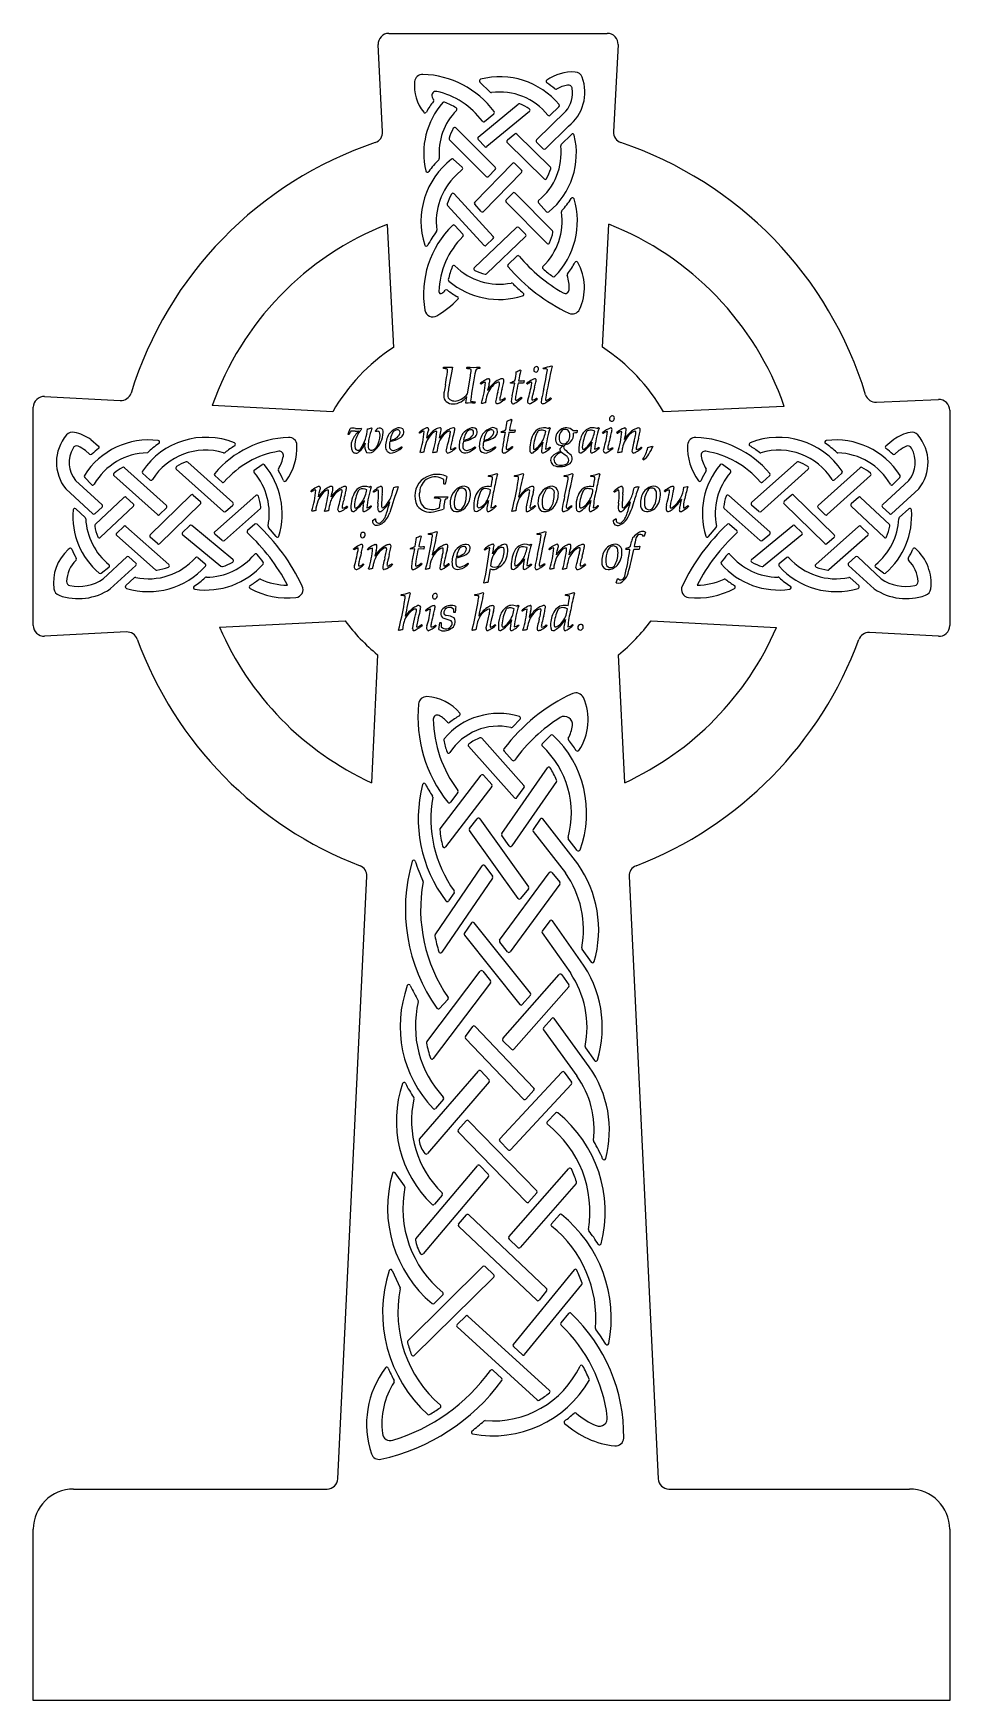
# Model space of a CAD drawing. Extents: x 0 to 17.1, y 0 to 31.1.
import ezdxf

# ---------------------------------------------------------------- set-up
doc = ezdxf.new("R2010")
doc.units = 0
doc.layers.add('WHITE', color=7, linetype='CONTINUOUS')
doc.layers.add('YELLOW', color=2, linetype='CONTINUOUS')

msp = doc.modelspace()

# ---------------------------------------------------------------- linework, layer by layer
at = {"layer": 'WHITE', "linetype": 'CONTINUOUS'}
for p, q in [((6.636675, 31.107664), (10.715741, 31.107664)), ((6.51967, 29.270218), (6.436933, 30.897508)), ((10.915479, 30.897433), (10.832146, 29.270524)), ((8.334649, 30.199294), (8.528934, 30.009459)), ((8.306228, 29.171318), (9.051019, 29.786707)), ((8.42586, 29.464743), (8.599534, 29.608243)), ((9.262148, 29.649828), (8.468259, 28.993871)), ((9.943777, 29.655644), (9.395267, 29.120465)), ((9.650213, 29.578785), (9.811957, 29.736598)), ((8.624638, 28.609337), (7.886445, 29.343654)), ((9.562489, 28.954117), (9.988601, 29.375616)), ((7.77065, 29.12032), (8.456551, 28.43802)), ((8.427332, 28.996407), (8.303519, 29.1276)), ((8.847726, 29.069976), (9.535046, 28.391584)), ((8.989169, 29.229699), (8.849691, 29.114454)), ((9.652334, 28.613033), (9.029352, 29.227923)), ((9.395144, 29.077641), (9.520317, 28.954094)), ((10.047693, 29.223081), (9.853992, 29.031477)), ((7.844909, 28.757001), (8.006388, 28.609051)), ((8.240462, 27.958751), (8.944911, 28.680041)), ((8.987401, 28.680477), (9.115786, 28.554313)), ((8.00663, 28.565036), (7.894049, 28.459588)), ((9.116221, 28.511954), (8.405358, 27.784097)), ((8.499171, 28.438327), (8.624943, 28.567106)), ((7.854817, 28.114789), (8.586101, 27.318989)), ((8.825115, 27.999206), (8.950896, 28.127994)), ((8.993633, 28.128184), (9.693012, 27.424739)), ((8.411744, 27.154029), (7.730844, 27.894999)), ((8.361806, 27.784759), (8.239834, 27.917491)), ((9.58966, 27.188291), (8.825303, 27.957094)), ((9.429877, 27.944662), (9.583191, 27.779439)), ((6.607442, 27.54388), (6.724103, 25.24936)), ((7.868277, 27.523755), (8.020605, 27.357988)), ((9.020314, 27.485673), (8.232986, 26.733514)), ((9.190025, 27.358499), (9.06216, 27.485284)), ((10.626248, 25.250766), (10.743731, 27.544399)), ((8.584734, 27.276998), (8.454557, 27.152636)), ((8.461119, 26.61954), (9.189625, 27.315504)), ((8.863292, 26.7963), (9.026232, 26.951961)), ((0.210593, 24.331678), (1.622298, 24.256803)), ((15.738565, 24.224113), (16.898014, 24.275947)), ((0, 20.060319), (0, 24.131958)), ((5.589812, 24.046371), (3.33926, 24.165737)), ((14.01975, 24.147274), (11.762683, 24.046371)), ((17.106946, 24.076146), (17.106946, 20.057422)), ((1.071484, 23.532279), (1.219258, 23.408465)), ((16.063651, 23.532279), (15.915877, 23.408465)), ((1.051232, 23.25605), (0.974634, 23.323571)), ((3.724961, 22.352557), (2.883408, 23.107238)), ((4.12581, 22.959657), (4.27222, 23.065287)), ((13.009325, 22.959657), (12.862914, 23.065287)), ((13.410174, 22.352557), (14.251727, 23.107238)), ((16.083903, 23.25605), (16.160501, 23.323571)), ((0.788067, 22.762264), (1.282214, 22.31359)), ((1.087372, 22.688503), (0.958888, 22.823871)), ((1.505114, 22.856131), (2.315128, 22.12828)), ((2.484369, 22.298862), (1.699761, 23.003884)), ((2.176458, 22.777201), (2.040994, 22.898925)), ((2.669648, 22.976562), (3.549036, 22.187952)), ((3.388628, 22.855652), (3.522678, 22.735439)), ((14.465486, 22.976562), (13.586099, 22.187952)), ((13.746507, 22.855652), (13.612457, 22.735439)), ((14.650765, 22.298862), (15.435374, 23.003884)), ((15.630021, 22.856131), (14.820006, 22.12828)), ((14.958677, 22.777201), (15.094141, 22.898925)), ((16.347067, 22.762264), (15.852921, 22.31359)), ((16.047762, 22.688503), (16.176247, 22.823871)), ((1.111658, 22.146044), (0.606334, 22.607401)), ((1.154225, 21.941515), (1.691472, 22.449944)), ((1.732144, 22.450469), (1.866472, 22.329766)), ((2.18261, 21.75035), (2.943192, 22.492171)), ((2.984168, 22.49303), (3.118476, 22.372586)), ((3.386464, 21.808997), (4.153543, 22.486134)), ((13.748671, 21.808997), (12.981592, 22.486134)), ((14.150967, 22.49303), (14.016659, 22.372586)), ((14.952524, 21.75035), (14.191943, 22.492171)), ((15.402991, 22.450469), (15.268663, 22.329766)), ((15.98091, 21.941515), (15.443663, 22.449944)), ((16.023477, 22.146044), (16.528801, 22.607401)), ((0.968739, 22.073415), (0.791641, 22.235104)), ((1.282668, 22.26959), (1.152506, 22.14641)), ((1.867042, 22.285662), (1.253092, 21.704646)), ((2.356126, 22.129118), (2.485265, 22.255071)), ((3.119393, 22.328775), (2.359675, 21.587795)), ((4.238009, 22.240564), (3.567245, 21.648449)), ((3.588919, 22.187796), (3.724785, 22.307732)), ((12.897126, 22.240564), (13.567889, 21.648449)), ((13.546216, 22.187796), (13.410349, 22.307732)), ((14.015742, 22.328775), (14.77546, 21.587795)), ((14.779009, 22.129118), (14.64987, 22.255071)), ((15.268093, 22.285662), (15.882043, 21.704646)), ((15.852466, 22.26959), (15.982628, 22.14641)), ((16.166396, 22.073415), (16.343493, 22.235104)), ((1.687173, 21.908921), (1.555921, 21.784709)), ((2.529861, 21.199807), (1.727673, 21.909599)), ((2.916084, 21.920948), (2.786419, 21.794482)), ((3.727495, 21.290717), (2.956042, 21.922679)), ((4.136005, 21.950438), (4.000415, 21.830747)), ((4.531299, 21.71852), (4.388258, 21.886153)), ((12.603835, 21.71852), (12.746877, 21.886153)), ((12.99913, 21.950438), (13.13472, 21.830747)), ((13.40764, 21.290717), (14.179093, 21.922679)), ((14.219051, 21.920948), (14.348715, 21.794482)), ((14.605274, 21.199807), (15.407461, 21.909599)), ((15.447962, 21.908921), (15.579214, 21.784709)), ((0.668929, 21.492774), (0.650606, 21.475949)), ((1.556662, 21.740452), (2.281015, 21.09953)), ((2.318848, 21.586804), (2.183677, 21.706406)), ((2.788355, 21.749798), (3.503243, 21.164174)), ((3.528381, 21.647733), (3.387306, 21.763299)), ((13.606754, 21.647733), (13.747829, 21.763299)), ((14.34678, 21.749798), (13.631892, 21.164174)), ((14.816287, 21.586804), (14.951457, 21.706406)), ((15.578473, 21.740452), (14.85412, 21.09953)), ((1.74396, 21.338105), (1.306701, 20.928031)), ((1.437593, 20.742803), (1.91453, 21.179245)), ((1.914157, 21.223845), (1.784362, 21.33869)), ((3.069448, 21.325627), (3.208807, 21.211467)), ((14.065687, 21.325627), (13.926328, 21.211467)), ((15.697542, 20.742803), (15.220604, 21.179245)), ((15.220977, 21.223845), (15.350772, 21.33869)), ((15.391174, 21.338105), (15.828433, 20.928031)), ((1.26421, 21.034371), (1.412101, 21.145289)), ((1.726367, 20.803732), (1.884719, 20.948639)), ((15.408768, 20.803732), (15.250416, 20.948639)), ((15.870925, 21.034371), (15.723034, 21.145289)), ((1.740858, 19.938381), (0.210153, 19.860577)), ((3.47774, 20.026665), (5.821383, 20.14579)), ((11.531545, 20.146371), (13.872059, 20.020433)), ((16.8962, 19.857711), (15.608076, 19.927022)), ((6.426248, 19.513747), (6.311251, 17.127077)), ((11.041244, 17.127077), (10.926248, 19.513747)), ((9.085945, 18.30978), (8.944366, 18.164009)), ((8.125593, 17.805674), (8.982275, 16.846723)), ((9.158962, 17.076729), (8.372034, 17.957599)), ((9.501648, 17.851593), (9.658397, 18.013064)), ((8.940736, 17.546157), (8.78757, 17.717607)), ((7.595101, 16.268148), (8.360489, 17.264208)), ((8.406649, 17.265915), (8.559194, 17.09516)), ((8.744421, 16.176296), (9.597318, 17.404712)), ((9.765467, 17.147174), (8.932845, 15.947959)), ((8.560609, 17.056895), (7.694696, 15.930012)), ((7.926608, 16.945747), (7.784984, 16.761441)), ((9.02929, 16.8496), (9.161232, 17.039633)), ((9.050289, 14.968655), (8.143814, 16.233321)), ((8.144409, 16.269077), (8.287636, 16.455471)), ((8.335808, 16.454669), (9.246314, 15.18438)), ((9.462918, 16.448406), (9.328502, 16.254809)), ((9.329475, 16.219267), (9.933949, 15.443045)), ((10.162823, 15.612999), (9.51123, 16.449729)), ((8.883819, 15.947591), (8.744681, 16.141709)), ((10.154302, 15.863609), (9.987402, 16.077929)), ((7.501211, 14.289378), (8.381049, 15.57576)), ((8.430194, 15.576301), (8.569683, 15.381693)), ((5.68542, 4.138398), (6.22711, 15.380785)), ((8.570062, 15.34728), (7.623422, 13.963227)), ((8.705865, 14.18918), (9.632955, 15.447338)), ((9.680014, 15.448913), (9.829362, 15.272302)), ((11.125385, 15.380785), (11.667075, 4.138398)), ((7.856635, 15.074733), (7.752054, 14.921828)), ((9.830606, 15.235134), (8.899806, 13.971941)), ((9.24519, 15.147955), (9.097932, 14.967185)), ((8.178689, 14.509365), (8.045928, 14.315258)), ((9.279658, 13.19809), (8.226857, 14.511194)), ((9.498825, 14.324282), (10.025381, 13.577552)), ((9.640816, 14.549243), (9.499295, 14.359507)), ((10.215474, 13.802523), (9.689381, 14.548595)), ((8.047284, 14.279556), (9.081813, 12.989242)), ((8.852248, 13.970971), (8.706611, 14.152618)), ((10.2429, 14.023917), (10.415348, 13.779361)), ((7.346024, 12.292221), (8.344914, 13.608906)), ((8.537828, 13.39165), (7.467459, 11.980745)), ((8.39222, 13.60954), (8.537333, 13.428548)), ((8.765984, 12.351032), (9.819139, 13.545611)), ((9.86616, 13.54306), (9.999459, 13.354025)), ((7.739675, 13.080842), (7.580091, 12.916452)), ((9.997445, 13.316897), (8.972657, 12.154495)), ((9.127722, 12.988169), (9.278756, 13.159485)), ((8.066757, 12.392598), (8.203209, 12.57554)), ((8.248968, 12.578306), (9.345169, 11.428659)), ((9.523198, 12.516675), (10.147938, 11.656742)), ((9.677433, 12.727089), (9.524965, 12.554148)), ((10.379643, 11.822699), (9.724207, 12.724883)), ((9.148255, 11.222181), (8.069092, 12.353959)), ((8.929263, 12.152803), (8.767597, 12.309662)), ((10.305927, 12.179371), (10.477996, 11.942524)), ((7.209421, 10.473474), (8.307881, 11.7472)), ((8.508744, 11.54372), (7.357397, 10.20867)), ((8.352393, 11.748224), (8.507819, 11.583929)), ((8.70664, 10.480255), (9.866676, 11.727831)), ((9.912917, 11.725035), (10.047677, 11.539543)), ((7.654925, 11.219741), (7.507222, 11.04847)), ((10.045376, 11.501481), (8.907853, 10.278116)), ((9.345427, 11.387528), (9.191936, 11.222455)), ((9.749212, 10.962686), (9.595521, 10.797397)), ((7.934147, 10.647763), (8.08164, 10.818789)), ((9.207026, 9.303172), (7.935387, 10.607226)), ((8.125837, 10.820141), (9.398822, 9.514707)), ((8.864404, 10.2776), (8.707132, 10.438882)), ((7.142715, 8.617399), (8.291246, 9.980279)), ((8.335665, 9.981891), (8.493503, 9.82003)), ((6.930753, 9.605556), (6.75771, 9.846806)), ((8.494965, 9.779753), (7.278221, 8.335931)), ((8.878573, 8.652335), (9.996652, 9.926715)), ((10.132337, 9.649226), (9.086836, 8.45757)), ((7.634717, 9.433993), (7.489436, 9.261598)), ((9.399894, 9.473977), (9.251055, 9.304331)), ((7.940347, 8.888859), (8.085586, 9.061203)), ((8.129161, 9.063647), (9.580622, 7.688317)), ((9.819891, 9.065659), (9.671361, 8.896365)), ((9.396706, 7.469963), (7.942653, 8.84775)), ((9.04361, 8.455618), (8.880448, 8.610812)), ((8.392005, 8.100456), (6.99254, 6.711547)), ((8.595415, 7.944026), (8.434033, 8.100688)), ((6.699312, 8.028045), (6.847035, 7.701932)), ((7.10999, 6.438612), (8.595565, 7.901122)), ((10.095036, 8.037495), (8.959488, 6.645988)), ((7.48459, 7.411219), (7.645023, 7.570442)), ((9.172631, 6.456405), (10.238858, 7.762965)), ((9.58323, 7.647573), (9.440583, 7.472772)), ((7.910803, 7.016499), (8.071384, 7.174587)), ((8.112621, 7.175398), (9.63639, 5.788868)), ((9.99241, 7.223718), (9.849768, 7.048925)), ((9.408604, 5.61081), (7.911659, 6.972932)), ((8.96254, 6.604831), (9.129198, 6.453184)), ((8.745223, 6.011639), (8.577847, 6.16394)), ((0.75, 3.948023), (5.485652, 3.948023)), ((11.866843, 3.948023), (16.356946, 3.948023)), ((0, 0), (0, 3.198023)), ((17.106946, 3.198023), (17.106946, 0)), ((17.106946, 0), (0, 0))]:
    msp.add_line(p, q, dxfattribs=at)
for centre, radius, start, end in [((6.636675, 30.907664), 0.2, 90, 182.910601), ((10.715741, 30.907664), 0.2, -2.932222, 90), ((7.912055, 30.130298), 0.797088, 174.53909, 218.433364), ((7.267904, 30.19188), 0.15, 88.192808, 174.53909), ((7.217984, 28.609729), 1.732937, 36.864753, 88.192808), ((8.355615, 30.220751), 0.03, 104.855566, 225.663805), ((8.71326, 28.872413), 1.424965, 39.412269, 104.855566), ((9.603693, 30.207719), 0.03, 125.945955, 236.303154), ((10.063246, 29.573942), 0.812856, 86.299765, 125.945955), ((8.71326, 28.872413), 1.574965, 49.547546, 56.303152), ((9.50007, 30.006353), 0.797804, -52.240787, 20.707615), ((10.106024, 30.235416), 0.15, 20.707616, 86.299765), ((7.513685, 29.950445), 0.075, 77.562274, 204.297925), ((7.912055, 30.130298), 0.512088, -155.702076, -149.555274), ((7.444711, 29.855619), 0.03, -37.777931, 30.444726), ((7.217984, 28.609729), 1.447937, 36.453217, 77.562275), ((8.5499, 30.030917), 0.03, -134.336196, -81.973644), ((8.71326, 28.872413), 1.139965, 38.470232, 98.026356), ((9.754588, 30.093702), 0.03, -130.452454, -59.296224), ((10.063246, 29.573942), 0.5745, 98.802304, 120.703776), ((9.50007, 30.006353), 0.565573, -38.323063, 7.167203), ((9.98681, 30.067559), 0.075, 7.167204, 98.802305), ((7.31117, 29.653474), 0.03, -141.566635, -29.12081), ((8.71326, 28.872413), 1.424965, 138.574384, 193.496312), ((8.71326, 28.872413), 1.574965, 142.222068, 150.87919), ((8.71326, 28.872413), 1.139965, 135.525341, 184.943257), ((7.667295, 29.795388), 0.03, 69.245563, 138.574384), ((7.217984, 28.609729), 1.297937, 58.609078, 69.245564), ((7.87842, 29.692083), 0.03, -44.474658, 58.609077), ((8.580426, 29.63137), 0.03, -50.434511, 36.864753), ((9.070128, 29.76358), 0.03, 68.176394, 129.565489), ((8.71326, 28.872413), 0.989965, 56.504409, 68.176395), ((9.243039, 29.672955), 0.03, -50.434509, 56.504408), ((9.629263, 29.600258), 0.03, -141.529768, -45.704802), ((9.791007, 29.758071), 0.03, -45.704802, 39.412269), ((6.319928, 29.260063), 0.2, -71.365196, 2.910602), ((8.71326, 28.872413), 0.989965, 152.047594, 163.715809), ((7.865288, 29.322385), 0.03, 45.150785, 152.047594), ((8.406751, 29.48787), 0.03, -143.546784, -50.434511), ((11.031884, 29.260293), 0.2, 177.067778, 251.370799), ((8.676248, 22.272443), 7.174217, 108.634804, 162.771826), ((7.791807, 29.141589), 0.03, 163.715809, 225.150786), ((8.325337, 29.148191), 0.03, 129.565491, 223.342326), ((8.44915, 29.016998), 0.03, -136.657673, -50.434509), ((8.8688, 29.091327), 0.03, 129.565489, 225.374526), ((9.008278, 29.206572), 0.03, 45.374523, 129.565489), ((9.416218, 29.098993), 0.03, 134.295198, 225.374524), ((8.71326, 28.872413), 1.139965, -50.853334, 6.760883), ((9.541392, 28.975445), 0.03, -134.625476, -45.311827), ((8.71326, 28.872413), 1.424965, -50.253916, 13.655982), ((9.875089, 29.010149), 0.03, 134.688175, 186.760883), ((10.068791, 29.201753), 0.03, 13.655981, 134.688174), ((8.676248, 22.272443), 7.174217, 16.963105, 71.370799), ((8.69708, 27.602237), 1.459695, 127.605826, 197.731678), ((8.69708, 27.602237), 1.609695, 134.507592, 144.823865), ((7.547647, 28.771598), 0.03, -45.492408, 4.943256), ((7.824643, 28.734881), 0.03, 47.5035, 127.605826), ((8.966373, 28.65908), 0.03, 45.49996, 135.676737), ((7.356818, 28.546852), 0.03, -166.503689, -35.176136), ((8.69708, 27.602237), 1.174695, 133.126249, 188.118817), ((7.986122, 28.586932), 0.03, -46.873751, 47.5035), ((8.477708, 28.459288), 0.03, -134.849215, -44.323264), ((8.603481, 28.588068), 0.03, -44.323266, 45.150785), ((9.094759, 28.532915), 0.03, -44.323264, 45.49996), ((9.55612, 28.412935), 0.03, -134.625477, -28.596664), ((8.71326, 28.872413), 0.989965, -28.596664, -17.004037), ((9.631259, 28.591682), 0.03, -17.004038, 45.374524), ((8.69708, 27.602237), 1.024695, 150.338314, 161.655473), ((7.832727, 28.09449), 0.03, 42.580845, 150.338314), ((8.846577, 27.978245), 0.03, 135.676737, 224.833893), ((8.972358, 28.107033), 0.03, 44.833893, 135.676736), ((8.69708, 27.602237), 1.459695, -44.735498, 16.596483), ((8.71326, 28.872413), 1.574965, -42.916285, -32.477389), ((10.067214, 28.010601), 0.03, 16.596482, 147.52261), ((7.752934, 27.915298), 0.03, 161.655473, 222.580845), ((8.261924, 27.93779), 0.03, 135.676737, 222.580845), ((8.383895, 27.805058), 0.03, -137.419155, -44.323263), ((9.451868, 27.965068), 0.03, 129.146665, 222.858948), ((8.69708, 27.602237), 1.174695, -45.916353, 8.463622), ((9.605182, 27.799845), 0.03, -137.141049, -50.253917), ((9.888655, 27.779546), 0.03, 137.083715, 188.463622), ((8.676248, 22.272443), 5.662862, 111.427807, 160.467879), ((9.085229, 26.23761), 1.801324, 134.386907, 189.456669), ((9.085229, 26.23761), 1.951324, 142.923852, 152.031948), ((7.504459, 27.432103), 0.03, -37.076148, 8.118817), ((7.846187, 27.503456), 0.03, 42.580845, 134.386907), ((9.041037, 27.463981), 0.03, 45.243114, 133.691337), ((8.69708, 27.602237), 1.024695, -23.259071, -11.519996), ((9.671737, 27.403587), 0.03, -11.519996, 44.833894), ((8.676248, 22.272443), 5.662862, 19.334022, 68.586558), ((7.335305, 27.16681), 0.03, -162.268322, -27.968052), ((9.085229, 26.23761), 1.516324, 134.649808, 177.991903), ((7.998516, 27.337689), 0.03, -45.350192, 42.580844), ((8.433834, 27.174328), 0.03, -137.419155, -46.308663), ((8.564011, 27.298691), 0.03, -46.308663, 42.580845), ((9.168902, 27.337196), 0.03, -46.308661, 45.243113), ((9.610935, 27.209443), 0.03, -135.166107, -23.25907), ((9.085229, 26.23761), 1.366324, 157.630781, 168.314144), ((7.849462, 26.74618), 0.03, 45.283833, 157.63078), ((8.69708, 27.602237), 1.174695, -134.716167, -78.955356), ((8.884016, 26.774608), 0.03, 133.691337, 220.63441), ((11.475045, 28.998089), 3.44428, -139.365588, -115.399654), ((9.046955, 26.930269), 0.03, 40.418522, 133.691337), ((11.475045, 28.998089), 3.15928, -139.581477, -120.091048), ((9.535196, 26.736875), 0.03, 134.083648, 229.374385), ((8.69708, 27.602237), 1.609695, -37.748853, -28.509853), ((10.137937, 26.819595), 0.03, 29.947038, 151.490147), ((9.347671, 26.364308), 0.942035, -25.587072, 29.947037), ((7.776603, 26.508277), 0.03, 168.314145, 229.922175), ((8.69708, 27.602237), 1.459695, -130.077826, -72.551687), ((8.253709, 26.711821), 0.03, 133.691339, 243.529588), ((8.69708, 27.602237), 1.024695, -116.470411, -104.954544), ((8.440396, 26.641232), 0.03, -104.954544, -46.308663), ((8.927868, 26.419855), 0.03, 45.347174, 101.044645), ((11.475045, 28.998089), 3.00928, -130.625615, -126.266342), ((9.712683, 26.595968), 0.03, -126.266341, -44.735499), ((9.99359, 26.598414), 0.03, 142.251146, 199.922479), ((9.347671, 26.364308), 0.657035, -3.430606, 19.92248), ((6.401611, 27.68747), 2.16864, -58.500066, -45.331467), ((7.607313, 26.289429), 0.0375, 177.991904, 310.775221), ((6.401611, 27.68747), 1.88364, -49.22478, -46.818145), ((7.711146, 26.292071), 0.03, 53.037597, 133.181856), ((8.69708, 27.602237), 1.609695, -126.962402, -118.882431), ((7.905084, 26.1665), 0.03, -45.331468, 61.117569), ((11.475045, 28.998089), 3.59428, -134.652827, -130.406439), ((9.125767, 26.238326), 0.03, -72.551688, 49.593562), ((9.928663, 26.329479), 0.075, -120.091048, -3.430606), ((7.456346, 25.966295), 0.15, -170.543331, -58.500066), ((10.062031, 26.022242), 0.15, -115.399653, -25.587072), ((8.676248, 22.272443), 3.559902, 123.255274, 150.111871), ((8.676248, 22.272443), 3.559902, 29.888129, 56.785989), ((0.2, 24.131958), 0.2, 86.963956, 180), ((1.632891, 24.456522), 0.2, -93.036044, -17.228174), ((15.729633, 24.423914), 0.2, -163.036895, -87.440292), ((16.906946, 24.076146), 0.2, 0, 92.559708), ((0.735115, 23.516225), 0.15, 77.024068, 139.391639), ((0.561627, 22.763325), 0.922629, 56.453567, 77.024068), ((16.573507, 22.763325), 0.922629, 102.975932, 123.546433), ((16.40002, 23.516225), 0.15, 40.608362, 102.975932), ((1.218639, 23.101672), 0.786906, 139.391639, 218.911508), ((1.218639, 23.101672), 0.548261, 150.587649, 218.247698), ((0.806378, 23.334086), 0.075, 66.789633, 150.587648), ((0.561627, 22.763325), 0.696024, 53.602839, 66.789634), ((2.152337, 22.105911), 1.415065, 82.698027, 147.773383), ((2.152337, 22.105911), 1.565065, 126.659448, 132.678405), ((1.199991, 23.385469), 0.03, -53.340552, 50.041492), ((3.220284, 22.14568), 1.42475, 67.941247, 146.216526), ((3.220284, 22.14568), 1.57475, 123.76531, 133.880559), ((2.328377, 23.479743), 0.03, -56.234689, 82.698025), ((4.847633, 21.648482), 1.922705, 92.459672, 139.488418), ((4.847633, 21.648482), 2.072705, 121.656066, 127.724176), ((3.744093, 23.438334), 0.03, -58.343934, 67.941247), ((3.895335, 23.374345), 1.027385, -36.695676, 2.953577), ((4.771555, 23.419554), 0.15, 2.953577, 92.459673), ((13.2398, 23.374345), 1.027385, 177.046423, 216.695676), ((12.36358, 23.419554), 0.15, 87.540327, 177.046423), ((12.287502, 21.648482), 1.922705, 40.511582, 87.540328), ((13.391042, 23.438334), 0.03, 112.058753, 238.343934), ((12.287502, 21.648482), 2.072705, 52.275824, 58.343934), ((13.91485, 22.14568), 1.42475, 33.783474, 112.058753), ((14.806758, 23.479743), 0.03, 97.301975, 236.234689), ((13.91485, 22.14568), 1.57475, 46.537094, 56.23469), ((14.982798, 22.105911), 1.415065, 32.226617, 97.301973), ((15.935144, 23.385469), 0.03, 129.958508, 233.340552), ((14.982798, 22.105911), 1.565065, 47.321595, 53.340552), ((16.573507, 22.763325), 0.696024, 113.210366, 126.397161), ((16.328757, 23.334086), 0.075, 29.412352, 113.210367), ((15.916495, 23.101672), 0.548261, -38.247698, 29.412351), ((15.916495, 23.101672), 0.786906, -38.911508, 40.608362), ((1.07107, 23.278555), 0.03, -131.395999, -47.321594), ((2.152337, 22.105911), 1.175065, 91.150881, 149.960867), ((3.220284, 22.14568), 1.18475, 73.707601, 147.435598), ((2.689678, 22.998897), 0.03, 121.877065, 228.11513), ((3.220284, 22.14568), 1.03475, 110.806843, 121.877065), ((2.863379, 23.084904), 0.03, 48.115133, 110.806845), ((3.56107, 23.311649), 0.03, -106.2924, -52.275825), ((4.847633, 21.648482), 1.682705, 99.070652, 139.632778), ((4.289773, 23.040958), 0.03, 39.932977, 125.809057), ((3.220284, 22.14568), 1.42475, -16.995793, 39.932978), ((3.895335, 23.374345), 0.787385, -30.240538, -11.191234), ((4.594174, 23.236082), 0.075, -11.191235, 99.070652), ((12.540961, 23.236082), 0.075, 80.929348, 191.191235), ((13.2398, 23.374345), 0.787385, -168.808766, -149.759462), ((13.91485, 22.14568), 1.42475, 140.067022, 196.995793), ((12.287502, 21.648482), 1.682705, 40.367222, 80.929348), ((12.845362, 23.040958), 0.03, 54.190943, 140.067023), ((13.574065, 23.311649), 0.03, -127.724175, -73.7076), ((13.91485, 22.14568), 1.18475, 32.564402, 106.292399), ((14.271756, 23.084904), 0.03, 69.193155, 131.884867), ((13.91485, 22.14568), 1.03475, 58.122935, 69.193157), ((14.445457, 22.998897), 0.03, -48.11513, 58.122935), ((15.018733, 23.31044), 0.03, -133.462905, -91.708823), ((14.982798, 22.105911), 1.175065, 30.039133, 88.291176), ((16.064065, 23.278555), 0.03, -132.678406, -48.604001), ((0.980647, 22.844523), 0.03, 147.773383, 223.505667), ((1.525165, 22.878445), 0.03, 129.070944, 228.058239), ((2.152337, 22.105911), 1.025065, 118.357453, 129.070943), ((1.67971, 22.981569), 0.03, 48.058237, 118.357453), ((2.061045, 22.921239), 0.03, 146.216527, 228.058239), ((2.196509, 22.799516), 0.03, -131.941763, -32.564401), ((3.408657, 22.877987), 0.03, 139.488417, 228.115132), ((3.542707, 22.757774), 0.03, -131.88487, -40.36722), ((4.143363, 22.935328), 0.03, 125.809057, 220.54536), ((3.220284, 22.14568), 1.18475, -11.39757, 40.54536), ((4.601489, 22.962684), 0.03, 149.759462, 210.604963), ((3.220284, 22.14568), 1.57475, 23.218811, 30.604963), ((4.695059, 22.778343), 0.03, -156.78119, -36.695676), ((12.440076, 22.778343), 0.03, -143.304324, -23.21881), ((13.91485, 22.14568), 1.57475, 149.395037, 156.781189), ((12.533645, 22.962684), 0.03, -30.604963, 30.240537), ((13.91485, 22.14568), 1.18475, 139.45464, 191.39757), ((12.991772, 22.935328), 0.03, -40.54536, 54.190943), ((13.592427, 22.757774), 0.03, -139.63278, -48.11513), ((13.726478, 22.877987), 0.03, -48.115132, 40.511583), ((14.938626, 22.799516), 0.03, -147.435599, -48.058237), ((15.07409, 22.921239), 0.03, -48.058239, 33.783473), ((15.455425, 22.981569), 0.03, 61.642547, 131.941763), ((14.982798, 22.105911), 1.025065, 50.929057, 61.642547), ((15.60997, 22.878445), 0.03, -48.058239, 50.929056), ((16.154488, 22.844523), 0.03, -43.505667, 32.226617), ((1.109132, 22.709156), 0.03, -136.494333, -30.039134), ((1.712093, 22.428154), 0.03, 48.058237, 133.421313), ((2.964139, 22.470695), 0.03, 48.115133, 134.2846), ((4.173396, 22.463643), 0.03, 18.448955, 131.436383), ((3.220284, 22.14568), 1.03475, 6.708595, 18.448955), ((13.91485, 22.14568), 1.03475, 161.551045, 173.291405), ((12.961738, 22.463643), 0.03, 48.563617, 161.551045), ((14.170996, 22.470695), 0.03, 45.7154, 131.884867), ((15.423042, 22.428154), 0.03, 46.578686, 131.941763), ((16.026003, 22.709156), 0.03, -149.960866, -43.505667), ((2.152337, 22.105911), 1.415065, 175.567756, 229.140034), ((0.771414, 22.212949), 0.03, 47.604214, 175.567757), ((1.131886, 22.1682), 0.03, -132.395784, -46.578686), ((1.262048, 22.291379), 0.03, -46.578684, 47.761237), ((1.846421, 22.307451), 0.03, -46.578687, 48.058239), ((2.33518, 22.150594), 0.03, -131.941763, -45.7154), ((2.464318, 22.276548), 0.03, -45.7154, 48.05824), ((3.098447, 22.350251), 0.03, -45.7154, 48.115133), ((3.569065, 22.210287), 0.03, -131.884868, -48.563617), ((3.704932, 22.330222), 0.03, -48.563617, 48.11513), ((4.218155, 22.263055), 0.03, -48.563617, 6.708594), ((12.91698, 22.263055), 0.03, 173.291406, 228.563617), ((13.430203, 22.330222), 0.03, 131.88487, 228.563617), ((13.566069, 22.210287), 0.03, -131.436383, -48.115132), ((14.036688, 22.350251), 0.03, 131.884867, 225.7154), ((14.670817, 22.276548), 0.03, 131.94176, 225.7154), ((14.799955, 22.150594), 0.03, -134.2846, -48.058237), ((15.288714, 22.307451), 0.03, 131.941761, 226.578687), ((15.873087, 22.291379), 0.03, 132.238764, 226.578687), ((14.982798, 22.105911), 1.415065, -49.140034, 4.432244), ((16.003249, 22.1682), 0.03, -133.421316, -47.604214), ((16.363721, 22.212949), 0.03, 4.432243, 132.395786), ((0.948512, 22.05126), 0.03, 2.599295, 47.604214), ((2.152337, 22.105911), 1.175065, -177.400704, -128.991684), ((1.174845, 21.919726), 0.03, 133.421314, 190.784087), ((2.152337, 22.105911), 1.025065, -169.215913, -157.582207), ((1.576541, 21.76292), 0.03, 133.421314, 228.496962), ((1.707793, 21.887131), 0.03, 48.496964, 133.421314), ((2.807366, 21.773006), 0.03, 134.2846, 230.676229), ((2.937031, 21.899472), 0.03, 50.676232, 134.2846), ((3.406317, 21.786506), 0.03, 131.436383, 230.676229), ((4.020269, 21.808256), 0.03, 131.436383, 227.166283), ((1.537011, 19.129745), 3.622532, 27.699168, 47.166284), ((4.155859, 21.927948), 0.03, 46.896333, 131.436383), ((1.537011, 19.129745), 3.862532, 25.564434, 46.896334), ((4.411079, 21.905627), 0.03, 168.60243, 220.474032), ((15.598124, 19.129745), 3.862532, 133.103666, 154.435566), ((15.598124, 19.129745), 3.622532, 132.833716, 152.300832), ((12.724056, 21.905627), 0.03, -40.474032, 11.39757), ((12.979276, 21.927948), 0.03, 48.563617, 133.103667), ((13.114866, 21.808256), 0.03, -47.166283, 48.563617), ((13.728817, 21.786506), 0.03, -50.676229, 48.563617), ((14.198104, 21.899472), 0.03, 45.7154, 129.323768), ((14.327769, 21.773006), 0.03, -50.676229, 45.7154), ((15.427341, 21.887131), 0.03, 46.578686, 131.503036), ((15.558593, 21.76292), 0.03, -48.496962, 46.578686), ((14.982798, 22.105911), 1.175065, -51.008316, -2.599296), ((14.982798, 22.105911), 1.025065, -22.417793, -10.784087), ((15.960289, 21.919726), 0.03, -10.784088, 46.578686), ((16.186623, 22.05126), 0.03, 132.395786, 177.400705), ((1.214835, 20.853445), 0.840158, 132.188735, 187.406932), ((0.68922, 21.470677), 0.03, 23.468794, 132.560092), ((2.152337, 22.105911), 1.565065, -156.531207, -149.644919), ((1.232471, 21.726435), 0.03, -157.582208, -46.578687), ((2.203557, 21.728873), 0.03, 134.284601, 228.496962), ((2.338728, 21.609272), 0.03, -131.503036, -45.715399), ((3.547392, 21.67094), 0.03, -129.323771, -48.563616), ((4.55412, 21.737993), 0.03, -139.525967, -16.995794), ((12.581014, 21.737993), 0.03, -163.004206, -40.474033), ((13.587743, 21.67094), 0.03, -131.436384, -50.676229), ((14.796407, 21.609272), 0.03, -134.284601, -48.496964), ((14.931578, 21.728873), 0.03, -48.496962, 45.715399), ((15.902664, 21.726435), 0.03, -133.421313, -22.417792), ((14.982798, 22.105911), 1.565065, -30.355081, -23.386467), ((16.446826, 21.47278), 0.03, 49.051138, 156.613533), ((15.908002, 20.851815), 0.852149, -7.191647, 49.051138), ((1.214835, 20.853445), 0.596013, 134.515141, 177.453991), ((0.775939, 21.299833), 0.03, -45.48486, 30.355081), ((1.394101, 21.169289), 0.03, -53.130102, 51.008316), ((2.152337, 22.105911), 1.415065, -107.033022, -41.493338), ((1.764482, 21.316222), 0.03, 48.496964, 133.162381), ((2.152337, 22.105911), 1.175065, -101.845348, -41.817596), ((1.894278, 21.201377), 0.03, -47.538604, 48.496962), ((2.509981, 21.17734), 0.03, -68.935508, 48.496962), ((3.220284, 22.14568), 1.42475, -98.365892, -41.291292), ((3.050437, 21.30242), 0.03, 50.676229, 138.182405), ((3.189796, 21.18826), 0.03, -41.493338, 50.676229), ((3.220284, 22.14568), 1.18475, -89.489067, -39.838562), ((3.522254, 21.187381), 0.03, -129.323771, -72.509852), ((3.220284, 22.14568), 1.03475, -72.509852, -60.929091), ((3.708484, 21.26751), 0.03, -60.929091, 50.676232), ((4.153033, 21.367479), 0.03, 40.543539, 140.161438), ((1.537011, 19.129745), 3.472532, 37.497415, 40.54354), ((4.26825, 21.225302), 0.03, -41.291291, 37.497415), ((12.866885, 21.225302), 0.03, 142.502585, 221.291291), ((15.598124, 19.129745), 3.472532, 139.45646, 142.502585), ((13.91485, 22.14568), 1.42475, -138.708708, -81.634108), ((12.982101, 21.367479), 0.03, 39.838562, 139.456461), ((13.91485, 22.14568), 1.18475, -140.161438, -90.510933), ((13.426651, 21.26751), 0.03, 129.323768, 240.929091), ((13.91485, 22.14568), 1.03475, -119.070909, -107.490148), ((13.612881, 21.187381), 0.03, -107.490148, -50.676229), ((13.945339, 21.18826), 0.03, 129.323771, 221.493337), ((14.982798, 22.105911), 1.415065, -138.506662, -72.966978), ((14.084698, 21.30242), 0.03, 41.817597, 129.323771), ((14.982798, 22.105911), 1.175065, -138.182404, -78.154652), ((14.625153, 21.17734), 0.03, 131.503038, 248.935508), ((15.240857, 21.201377), 0.03, 131.503038, 227.538604), ((15.370652, 21.316222), 0.03, 46.837619, 131.503036), ((15.741034, 21.169289), 0.03, 128.991684, 233.130102), ((16.359196, 21.299833), 0.03, 149.644919, 225.48486), ((15.9203, 20.853445), 0.596013, 2.546009, 45.484859), ((0.694337, 20.876589), 0.075, 177.45399, 259.103487), ((0.840071, 21.633624), 0.845935, -100.896512, -56.522106), ((1.24621, 21.058371), 0.03, -130.859967, -53.130102), ((1.904972, 20.926507), 0.03, 78.15465, 132.461396), ((2.300895, 21.121998), 0.03, -131.503036, -81.413939), ((2.152337, 22.105911), 1.025065, -81.413939, -68.935509), ((2.152337, 22.105911), 1.565065, -57.158956, -47.442972), ((3.231117, 20.930979), 0.03, 90.510932, 132.557028), ((3.220284, 22.14568), 1.57475, -58.41057, -51.13386), ((4.22727, 20.896199), 0.03, 65.273402, 128.866141), ((4.740977, 22.011714), 1.198115, -114.726598, -89.836177), ((12.394158, 22.011714), 1.198115, -90.163823, -65.273402), ((12.907865, 20.896199), 0.03, 51.133859, 114.726598), ((13.91485, 22.14568), 1.57475, -128.86614, -121.58943), ((13.904018, 20.930979), 0.03, 47.442972, 89.489068), ((14.982798, 22.105911), 1.565065, -132.557028, -122.841044), ((14.982798, 22.105911), 1.025065, -111.064491, -98.586061), ((14.83424, 21.121998), 0.03, -98.586061, -48.496964), ((15.230163, 20.926507), 0.03, 47.538604, 101.84535), ((16.295064, 21.633624), 0.845935, -123.477894, -79.103488), ((15.888925, 21.058371), 0.03, -126.869898, -49.140033), ((16.440798, 20.876589), 0.075, -79.103487, 2.54601), ((0.530436, 20.764473), 0.15, -172.593068, -109.608403), ((0.840071, 21.633624), 1.072658, -109.608403, -56.148124), ((1.746619, 20.7816), 0.03, 132.461396, 252.966977), ((3.017357, 20.765772), 0.03, 122.841043, 261.634108), ((4.060899, 20.778716), 0.03, 121.589429, 241.120409), ((4.740977, 22.011714), 1.438115, -118.87959, -83.531651), ((4.886088, 20.731798), 0.15, -83.531651, 25.564434), ((12.249046, 20.731798), 0.15, 154.435566, 263.531651), ((12.394158, 22.011714), 1.438115, -96.468349, -61.12041), ((13.074236, 20.778716), 0.03, -61.120409, 58.410571), ((14.117778, 20.765772), 0.03, -81.634108, 57.158957), ((15.388515, 20.7816), 0.03, -72.966977, 47.538604), ((16.295064, 21.633624), 1.072658, -123.851876, -70.391597), ((16.604698, 20.764473), 0.15, -70.391597, -7.406932), ((0.2, 20.060319), 0.2, 180, 272.909777), ((1.75101, 19.738639), 0.2, 20.096549, 92.909777), ((8.676248, 22.272443), 5.662862, -156.635446, -114.685222), ((8.676248, 22.272443), 3.559902, -143.31674, -129.200777), ((8.676248, 22.272443), 3.559902, -50.799223, -36.671592), ((8.676248, 22.272443), 5.662862, -65.314778, -23.433255), ((15.59733, 19.727311), 0.2, 86.920011, 159.809701), ((16.906946, 20.057422), 0.2, -93.079989, 0), ((8.676248, 22.272443), 7.174217, -159.903452, -111.051799), ((8.676248, 22.272443), 7.174217, -68.948201, -20.190299), ((7.341377, 18.582347), 0.15, 87.488712, 174.501893), ((7.311136, 17.89284), 0.84017, 38.974177, 87.488712), ((11.450439, 15.763105), 3.327094, 114.536006, 143.211898), ((10.131104, 18.653309), 0.15, 23.984328, 114.536006), ((9.332901, 18.298188), 1.023635, -33.796127, 23.984328), ((9.730629, 18.352368), 2.550296, 174.501893, 218.608362), ((7.540659, 18.314601), 0.075, 61.444843, 180.987996), ((7.311136, 17.89284), 0.55517, 40.898654, 61.444843), ((8.682265, 17.100711), 1.317973, 72.739671, 140.191061), ((8.682265, 17.100711), 1.467973, 119.660179, 128.319754), ((7.940986, 18.402413), 0.03, -60.33982, 38.974177), ((9.064424, 18.330682), 0.03, -44.164127, 72.739671), ((9.915525, 18.214277), 0.15, -8.195505, 122.054647), ((9.730629, 18.352368), 2.265296, -179.012005, -142.780925), ((7.753448, 18.275965), 0.03, -139.101346, -51.680246), ((8.682265, 17.100711), 1.080571, 77.488967, 146.952829), ((8.922845, 18.184911), 0.03, -102.511034, -44.164128), ((11.450439, 15.763105), 3.042094, 122.054647, 144.062065), ((9.332901, 18.298188), 0.738635, -27.583008, -8.195504), ((7.692865, 17.925309), 0.03, 140.191063, 191.836305), ((9.730629, 18.352368), 2.112033, -168.163695, -161.923401), ((8.147966, 17.825661), 0.03, 126.390805, 221.776106), ((8.682265, 17.100711), 0.930571, 111.673985, 126.390804), ((8.349662, 17.937612), 0.03, 41.776106, 111.673986), ((8.809943, 17.737594), 0.03, 143.211898, 221.776106), ((9.523173, 17.830697), 0.03, 135.849971, 227.001833), ((8.3403, 16.56214), 1.704481, -15.577426, 47.001832), ((9.679923, 17.992167), 0.03, 46.869555, 135.84997), ((8.3403, 16.56214), 1.989481, -20.308872, 46.869553), ((10.014174, 17.942284), 0.03, 152.416992, 219.506307), ((8.3403, 16.56214), 2.139481, 33.055579, 39.506309), ((7.75136, 17.706338), 0.03, -161.9234, -33.047171), ((8.963109, 17.566143), 0.03, -138.223894, -35.937936), ((10.158634, 17.745488), 0.03, -146.944421, -33.796128), ((7.295105, 17.085263), 0.03, 27.486151, 165.562358), ((8.384277, 17.245929), 0.03, 41.776105, 142.460782), ((9.621961, 17.387603), 0.03, 32.783866, 145.227521), ((8.3403, 16.56214), 1.554481, 23.264903, 32.783867), ((9.740824, 17.164284), 0.03, -34.77248, 23.264902), ((9.729182, 16.458593), 2.543452, 165.562358, 217.205655), ((9.730629, 18.352368), 2.715421, -152.51385, -147.095869), ((9.729182, 16.458593), 2.308432, 170.091991, 215.771018), ((7.425627, 16.86096), 0.03, -9.908009, 32.90413), ((7.90282, 16.964026), 0.03, -37.539218, 37.219075), ((8.536821, 17.075174), 0.03, -37.539218, 41.776105), ((9.004648, 16.866709), 0.03, -138.223894, -34.772479), ((9.136589, 17.056743), 0.03, -34.772479, 41.776106), ((7.761196, 16.77972), 0.03, -141.391638, -37.53922), ((7.61889, 16.249869), 0.03, 142.460782, 185.648617), ((9.729182, 16.458593), 2.150589, -174.351383, -166.075594), ((8.168197, 16.250798), 0.03, 142.460782, 215.631857), ((8.311425, 16.437192), 0.03, 35.631857, 142.460782), ((8.769064, 16.159186), 0.03, 145.227522, 215.631857), ((9.353145, 16.237699), 0.03, 145.227521, 217.909256), ((9.48756, 16.431296), 0.03, 37.909256, 145.227522), ((7.670908, 15.948291), 0.03, -166.075595, -37.539218), ((8.908202, 15.965069), 0.03, -144.368143, -34.772478), ((10.011072, 16.096361), 0.03, 164.422574, 217.909256), ((10.177971, 15.882041), 0.03, -142.090744, -20.308872), ((6.027342, 15.390411), 0.2, -2.758537, 68.948201), ((10.133061, 14.765618), 3.187625, 163.685678, 215.380346), ((7.102577, 15.652615), 0.03, 17.058715, 163.685679), ((9.729182, 16.458593), 2.717481, -162.941286, -154.648346), ((8.405811, 15.558824), 0.03, 35.631858, 145.629333), ((8.433457, 14.385138), 2.120932, -16.34663, 35.375003), ((11.325154, 15.390411), 0.2, 111.051799, 182.758537), ((10.133061, 14.765618), 2.902625, 169.854469, 214.566934), ((7.246292, 15.282197), 0.03, -10.145531, 25.351653), ((8.5453, 15.364216), 0.03, -34.370667, 35.631857), ((9.657107, 15.429541), 0.03, 40.219006, 143.614861), ((9.806455, 15.25293), 0.03, -36.385141, 40.219004), ((8.433457, 14.385138), 1.835932, -10.62161, 35.18536), ((7.831873, 15.091669), 0.03, -34.370667, 35.771018), ((9.074673, 14.986133), 0.03, -144.368143, -39.166751), ((9.221931, 15.166903), 0.03, -39.166754, 35.631857), ((7.727292, 14.938764), 0.03, -142.794344, -34.370667), ((8.07069, 14.298322), 0.03, 145.629333, 218.721424), ((8.203451, 14.492428), 0.03, 38.721424, 145.629333), ((9.523342, 14.34157), 0.03, 143.281422, 215.189574), ((9.664863, 14.531307), 0.03, 35.189573, 143.281421), ((7.525973, 14.272442), 0.03, 145.629333, 190.711918), ((10.133061, 14.765618), 2.683324, -169.288082, -162.780886), ((8.730016, 14.171384), 0.03, 143.614861, 218.721424), ((10.267417, 14.041205), 0.03, 169.37839, 215.189573), ((7.59866, 13.980163), 0.03, -162.780886, -34.370664), ((8.875654, 13.989737), 0.03, -141.278576, -36.38514), ((8.522393, 12.561525), 2.09919, -16.895662, 36.240726), ((10.439866, 13.79665), 0.03, -144.810426, -16.346629), ((8.368814, 13.590774), 0.03, 38.721424, 142.814592), ((8.513927, 13.409782), 0.03, -37.185405, 38.721425), ((9.841643, 13.525772), 0.03, 35.189575, 138.600197), ((8.522393, 12.561525), 1.81419, -11.40011, 34.058864), ((9.06607, 12.580441), 2.218297, 159.971039, 223.718926), ((7.010122, 13.329922), 0.03, 24.68947, 159.971038), ((10.133061, 14.765618), 3.407145, -155.31053, -149.938597), ((7.71815, 13.101738), 0.03, -44.150091, 34.566935), ((9.256252, 13.179324), 0.03, -41.399801, 38.721424), ((9.974941, 13.336736), 0.03, -41.399803, 35.189574), ((9.06607, 12.580441), 1.933297, 166.347108, 223.08555), ((7.158249, 13.043856), 0.03, -13.652892, 30.061402), ((7.558566, 12.937348), 0.03, -144.619653, -44.15009), ((9.105218, 13.008008), 0.03, -141.278576, -41.399803), ((8.227256, 12.557604), 0.03, 43.636721, 143.281639), ((9.547469, 12.534308), 0.03, 138.600199, 215.998361), ((9.699936, 12.70725), 0.03, 35.998361, 138.600197), ((7.369924, 12.274089), 0.03, 142.814593, 190.238191), ((9.06607, 12.580441), 1.75359, -169.761808, -160.280569), ((8.090804, 12.374662), 0.03, 143.281639, 223.636721), ((8.788487, 12.331193), 0.03, 138.600197, 225.864707), ((8.950153, 12.174334), 0.03, -134.135293, -41.399804), ((10.330198, 12.197004), 0.03, 168.599891, 215.998362), ((7.443558, 11.998877), 0.03, -160.280568, -37.185406), ((8.709842, 10.642456), 2.0448, -14.962389, 35.253294), ((10.502267, 11.960157), 0.03, -144.001638, -16.895663), ((8.928341, 10.81953), 2.152329, 161.159238, 226.465356), ((6.919727, 11.504913), 0.03, 26.615359, 161.15924), ((9.06607, 12.580441), 2.370739, -153.38464, -145.937311), ((8.330599, 11.727607), 0.03, 43.411093, 139.225542), ((8.486025, 11.563313), 0.03, -40.774458, 43.411091), ((9.888646, 11.707402), 0.03, 35.998362, 137.082353), ((10.023406, 11.52191), 0.03, -42.917647, 35.998362), ((8.709842, 10.642456), 1.7598, -6.265189, 35.195224), ((8.928341, 10.81953), 1.867329, 167.3267, 226.060047), ((7.077237, 11.235788), 0.03, -12.6733, 34.062689), ((7.632207, 11.239334), 0.03, -40.774459, 43.08555), ((9.169966, 11.242883), 0.03, -136.363279, -42.917646), ((9.323457, 11.407956), 0.03, -42.917647, 43.636721), ((7.484503, 11.068063), 0.03, -136.281075, -40.774458), ((9.771182, 10.942258), 0.03, 51.378589, 137.082354), ((8.317705, 9.122913), 2.35865, -14.67293, 51.37859), ((7.956865, 10.62817), 0.03, 139.225544, 224.278968), ((8.104358, 10.799197), 0.03, 44.278968, 139.225542), ((9.617491, 10.776969), 0.03, 137.082354, 231.83911), ((8.317705, 9.122913), 2.07365, -9.23973, 51.839109), ((7.23214, 10.453882), 0.03, 139.225544, 188.296143), ((7.673107, 10.518182), 0.475631, -171.703858, -139.414526), ((8.72861, 10.459826), 0.03, 137.082353, 224.278968), ((8.885883, 10.298545), 0.03, -135.721031, -42.917647), ((10.488952, 10.447135), 0.03, 173.734811, 211.378583), ((8.317705, 9.122913), 2.513202, 23.138196, 31.378583), ((7.334679, 10.228262), 0.03, -139.414526, -40.774458), ((8.314187, 9.960947), 0.03, 44.278969, 139.878359), ((10.656331, 10.122265), 0.03, -156.861803, -14.96239), ((8.940656, 9.192113), 2.327457, 163.897682, 229.986266), ((6.733333, 9.82932), 0.03, 35.650957, 163.897681), ((8.472024, 9.799086), 0.03, -40.121641, 44.278969), ((10.019203, 9.90693), 0.03, 24.739318, 138.737867), ((8.317705, 9.122913), 1.903439, 16.947462, 24.739318), ((10.109786, 9.669011), 0.03, -41.262131, 16.947461), ((8.940656, 9.192113), 2.042457, 168.985519, 230.55298), ((6.906376, 9.58807), 0.03, -11.01448, 35.650956), ((7.611777, 9.453325), 0.03, -40.121641, 46.060045), ((9.377343, 9.493763), 0.03, -41.262131, 44.278969), ((7.466495, 9.28093), 0.03, -133.534644, -40.121639), ((8.108526, 9.041871), 0.03, 46.542705, 139.878359), ((9.228504, 9.324117), 0.03, -135.721032, -41.262131), ((9.842442, 9.045874), 0.03, 51.120817, 138.737869), ((8.299131, 7.131804), 2.488754, -10.906889, 51.120818), ((7.963288, 8.869526), 0.03, 139.878358, 226.542705), ((9.693912, 8.87658), 0.03, 138.73787, 231.361006), ((8.299131, 7.131804), 2.203754, -4.837574, 51.361006), ((10.39406, 8.78514), 0.03, 170.760269, 218.280788), ((8.299131, 7.131804), 2.638754, 31.672389, 38.280788), ((7.165655, 8.598066), 0.03, 139.878359, 187.396928), ((7.742082, 8.6729), 0.611264, -172.603072, -146.875677), ((8.901124, 8.63255), 0.03, 138.737867, 226.433631), ((9.064285, 8.477356), 0.03, -133.566369, -41.262131), ((10.570412, 8.533064), 0.03, -148.327612, -14.672931), ((7.255281, 8.355263), 0.03, -146.875678, -40.121641), ((8.413137, 8.079163), 0.03, 45.850064, 134.783098), ((9.087458, 7.240722), 2.56674, 162.212459, 227.760088), ((6.671985, 8.015666), 0.03, 24.369618, 162.212458), ((8.574518, 7.9225), 0.03, -45.448239, 45.850064), ((10.118279, 8.018528), 0.03, 25.9864, 140.783614), ((8.299131, 7.131804), 2.053754, 18.738458, 25.9864), ((10.215615, 7.781933), 0.03, -39.216386, 18.738458), ((9.087458, 7.240722), 2.28174, 168.804744, 229.26304), ((6.819707, 7.689554), 0.03, -11.195256, 24.369618), ((7.62389, 7.591736), 0.03, -45.2169, 50.552981), ((9.41734, 7.49174), 0.03, -133.457296, -39.216386), ((9.559987, 7.66654), 0.03, -39.216385, 46.542705), ((7.463457, 7.432513), 0.03, -130.013734, -45.216902), ((8.092431, 7.153209), 0.03, 47.699856, 134.551761), ((10.015653, 7.20475), 0.03, 46.730438, 140.783614), ((7.889246, 4.94586), 3.132288, -0.861813, 46.730438), ((7.93185, 6.995121), 0.03, 134.551759, 227.699856), ((9.873011, 7.029957), 0.03, 140.783615, 226.412891), ((7.889246, 4.94586), 2.847288, 6.903711, 46.412891), ((10.524928, 6.943429), 0.03, 175.162427, 217.158297), ((7.889246, 4.94586), 3.277129, 31.352703, 37.158297), ((7.013673, 6.690254), 0.03, 134.783098, 194.865847), ((9.087458, 7.240722), 2.175601, -165.134153, -158.661591), ((8.982731, 6.62702), 0.03, 140.783615, 227.699856), ((10.71347, 6.666575), 0.03, -148.647297, -10.90689), ((6.597808, 6.191984), 0.03, 22.842723, 142.811863), ((7.088944, 6.45999), 0.03, -158.661593, -45.448241), ((8.581847, 7.018524), 1.800599, -94.768754, -25.568555), ((9.149389, 6.475372), 0.03, -132.300144, -39.216385), ((10.233175, 6.228454), 0.03, 28.687414, 154.431446), ((7.889246, 4.94586), 2.7019, 22.93364, 28.687413), ((7.956682, 5.160986), 1.735725, 142.811862, 198.743067), ((5.676524, 8.232759), 3.81495, -77.735509, -36.348273), ((7.956682, 5.160986), 1.450725, 147.390689, 187.07213), ((9.087458, 7.240722), 2.67152, -157.157277, -151.675826), ((5.676524, 8.232759), 3.52995, -72.980003, -35.970605), ((6.709372, 5.95896), 0.03, -32.609312, 28.324172), ((8.581847, 7.018524), 2.077003, -100.561462, -30.25946), ((8.557657, 6.141751), 0.03, 47.699856, 144.029394), ((8.725033, 5.98945), 0.03, -36.348273, 47.699856), ((10.349951, 5.987005), 0.03, -30.259458, 22.933639), ((9.428795, 5.632999), 0.03, -132.300145, -58.563281), ((8.581847, 7.018524), 1.653884, -58.56328, -50.434361), ((9.6162, 5.766679), 0.03, -50.43436, 47.699856), ((7.382169, 5.362681), 0.03, -132.239912, -59.277614), ((5.676524, 8.232759), 3.368649, -59.277613, -55.264558), ((7.578846, 5.489085), 0.03, -55.264558, 49.263041), ((8.581847, 7.018524), 2.242503, -53.318967, -47.57694), ((10.114877, 5.340999), 0.03, 48.982778, 132.423062), ((11.034075, 6.397773), 1.370606, -131.017223, -112.49956), ((6.665853, 5.000842), 0.15, -172.92787, -72.980003), ((8.206652, 5.006199), 0.03, 128.102, 259.438538), ((5.676524, 8.232759), 4.070273, -51.898001, -47.820744), ((8.429662, 5.194261), 0.03, 85.231246, 132.179256), ((9.939349, 5.196037), 0.03, 126.681032, 227.667945), ((11.034075, 6.397773), 1.655606, -132.332057, -96.210463), ((10.566978, 5.270077), 0.15, -112.49956, 6.903711), ((10.871197, 4.901003), 0.15, -96.210463, -0.861814), ((6.45505, 4.651453), 0.15, -161.256932, -77.735509), ((5.485652, 4.148023), 0.2, -90, -2.758537), ((11.866843, 4.148023), 0.2, -177.241463, -90), ((0.75, 3.198023), 0.75, 90, 180), ((16.356946, 3.198023), 0.75, 0, 90)]:
    msp.add_arc(centre, radius, start, end, dxfattribs=at)
at = {"layer": 'YELLOW', "linetype": 'CONTINUOUS'}
for p, q in [((9.673561, 24.906667), (9.685856, 24.897683)), ((7.65433, 24.855596), (7.656222, 24.875457)), ((7.658113, 24.851812), (7.65433, 24.855596)), ((7.656222, 24.875457), (7.660478, 24.87924)), ((7.783429, 24.648944), (7.758838, 24.511806)), ((7.828353, 24.87924), (7.807073, 24.775678)), ((8.090806, 24.855596), (8.092697, 24.875457)), ((8.094589, 24.851812), (8.090806, 24.855596)), ((8.092697, 24.875457), (8.096953, 24.87924)), ((8.105465, 24.381289), (8.158901, 24.709)), ((8.33387, 24.855596), (8.329614, 24.851812)), ((8.332451, 24.87924), (8.335761, 24.875457)), ((8.335761, 24.875457), (8.33387, 24.855596)), ((8.348529, 24.573282), (8.349948, 24.580375)), ((8.48212, 24.661475), (8.499381, 24.664549)), ((8.905591, 24.583212), (8.90701, 24.591251)), ((8.908901, 24.579429), (8.905591, 24.583212)), ((8.90701, 24.591251), (8.910793, 24.595034)), ((8.985982, 24.581321), (8.908901, 24.579429)), ((9.153384, 24.578956), (9.050295, 24.581321)), ((9.090963, 24.826749), (9.102313, 24.818237)), ((9.164261, 24.625299), (9.153384, 24.578956)), ((9.159532, 24.629082), (9.164261, 24.625299)), ((9.212968, 24.574227), (9.214387, 24.580375)), ((9.304354, 24.595271), (9.296197, 24.59929)), ((9.307073, 24.583212), (9.304354, 24.595271)), ((9.519872, 24.853231), (9.521291, 24.865053)), ((9.523656, 24.849448), (9.519872, 24.853231)), ((9.521291, 24.865053), (9.525074, 24.869309)), ((9.563378, 24.848975), (9.523656, 24.849448)), ((9.576619, 24.70569), (9.59317, 24.800268)), ((9.59317, 24.800268), (9.59648, 24.829587)), ((8.072363, 24.21105), (8.096007, 24.327853)), ((8.352785, 24.562878), (8.348529, 24.573282)), ((8.35846, 24.561459), (8.352785, 24.562878)), ((8.506947, 24.552002), (8.481411, 24.448439)), ((8.481411, 24.448439), (8.484721, 24.447493)), ((8.707924, 24.276308), (8.711116, 24.263185)), ((8.800137, 24.304208), (8.805339, 24.30279)), ((8.805339, 24.30279), (8.810541, 24.290495)), ((8.810541, 24.290495), (8.809122, 24.28482)), ((9.091436, 24.305154), (9.107987, 24.317922)), ((9.107987, 24.317922), (9.113662, 24.316031)), ((9.113662, 24.316031), (9.118864, 24.305154)), ((9.118864, 24.305154), (9.117445, 24.29948)), ((9.217697, 24.563351), (9.212968, 24.574227)), ((9.222899, 24.561459), (9.217697, 24.563351)), ((9.307073, 24.279618), (9.310383, 24.265432)), ((9.394084, 24.300898), (9.398813, 24.29948)), ((9.398813, 24.29948), (9.404015, 24.287184)), ((9.404015, 24.287184), (9.403069, 24.28151)), ((9.642823, 24.298534), (9.656537, 24.308464)), ((9.656537, 24.308464), (9.661266, 24.307046)), ((9.661266, 24.307046), (9.666468, 24.294751)), ((9.666468, 24.294751), (9.665049, 24.289076)), ((8.075673, 24.207266), (8.072363, 24.21105)), ((8.244021, 24.21105), (8.239765, 24.207266)), ((8.243548, 24.234694), (8.247331, 24.230438)), ((8.247331, 24.230438), (8.244021, 24.21105)), ((8.371701, 24.199227), (8.365553, 24.207266)), ((8.67896, 24.200646), (8.658744, 24.19639)), ((5.874706, 23.626935), (5.91301, 23.735699)), ((6.006169, 23.686519), (5.985835, 23.687465)), ((6.121081, 23.742793), (6.129593, 23.729552)), ((6.312128, 23.745157), (6.318748, 23.739482)), ((6.387317, 23.685573), (6.387317, 23.690775)), ((6.394883, 23.677061), (6.387317, 23.685573)), ((6.400085, 23.676115), (6.394883, 23.677061)), ((7.206358, 23.659564), (7.207777, 23.666658)), ((7.211087, 23.649161), (7.206358, 23.659564)), ((7.216762, 23.647269), (7.211087, 23.649161)), ((7.295616, 23.677534), (7.285331, 23.683682)), ((7.377071, 23.724823), (7.37447, 23.698578)), ((8.735205, 23.664766), (8.736623, 23.672805)), ((8.738515, 23.660983), (8.735205, 23.664766)), ((8.736623, 23.672805), (8.740406, 23.676588)), ((8.815595, 23.662875), (8.738515, 23.660983)), ((8.982998, 23.66051), (8.879908, 23.662875)), ((8.920577, 23.908303), (8.931926, 23.899791)), ((8.993874, 23.706853), (8.982998, 23.66051)), ((8.989145, 23.710636), (8.993874, 23.706853)), ((9.60721, 23.732862), (9.637474, 23.750832)), ((9.637474, 23.750832), (9.647878, 23.74232)), ((10.122657, 23.652944), (10.084826, 23.651052)), ((10.147247, 23.651998), (10.122657, 23.652944)), ((10.154814, 23.699287), (10.147247, 23.651998)), ((10.152922, 23.701651), (10.154814, 23.699287)), ((10.474013, 23.659091), (10.48016, 23.686519)), ((10.521302, 23.732862), (10.551566, 23.750832)), ((10.551566, 23.750832), (10.56197, 23.74232)), ((10.628647, 23.655781), (10.630066, 23.661929)), ((10.633376, 23.644905), (10.628647, 23.655781)), ((10.638578, 23.643013), (10.633376, 23.644905)), ((10.720033, 23.676825), (10.711875, 23.680844)), ((10.89441, 23.654835), (10.895829, 23.661929)), ((10.898666, 23.644432), (10.89441, 23.654835)), ((10.904341, 23.643013), (10.898666, 23.644432)), ((11.028001, 23.743029), (11.045261, 23.746103)), ((5.877544, 23.623152), (5.874706, 23.626935)), ((5.890312, 23.623152), (5.877544, 23.623152)), ((5.895041, 23.625989), (5.890312, 23.623152)), ((6.871554, 23.395693), (6.876756, 23.393801)), ((6.876756, 23.393801), (6.881957, 23.381979)), ((6.881957, 23.381979), (6.881012, 23.375832)), ((7.708565, 23.313883), (7.710693, 23.33871)), ((7.710693, 23.33871), (7.72417, 23.390964)), ((7.786592, 23.358808), (7.79002, 23.344266)), ((7.875495, 23.381506), (7.880223, 23.379615)), ((7.880223, 23.379615), (7.885425, 23.367793)), ((7.885425, 23.367793), (7.884007, 23.361645)), ((8.243874, 23.395693), (8.249076, 23.393801)), ((8.249076, 23.393801), (8.254278, 23.381979)), ((8.254278, 23.381979), (8.253332, 23.375832)), ((8.620766, 23.395693), (8.625967, 23.393801)), ((8.625967, 23.393801), (8.631169, 23.381979)), ((8.631169, 23.381979), (8.630223, 23.375832)), ((8.921049, 23.386708), (8.937601, 23.399476)), ((8.937601, 23.399476), (8.943275, 23.397585)), ((8.943275, 23.397585), (8.948477, 23.386708)), ((8.948477, 23.386708), (8.947058, 23.381033)), ((9.352796, 23.345094), (9.370152, 23.351544)), ((9.50081, 23.398057), (9.512632, 23.448656)), ((9.512632, 23.448656), (9.519725, 23.476557)), ((9.519725, 23.476557), (9.516888, 23.477975)), ((9.64173, 23.386708), (9.645986, 23.385289)), ((9.645986, 23.385289), (9.649297, 23.372521)), ((9.649297, 23.372521), (9.647405, 23.366847)), ((10.266888, 23.345094), (10.284244, 23.351544)), ((10.414902, 23.398057), (10.426724, 23.448656)), ((10.426724, 23.448656), (10.433817, 23.476557)), ((10.433817, 23.476557), (10.43098, 23.477975)), ((10.555822, 23.386708), (10.560078, 23.385289)), ((10.560078, 23.385289), (10.563389, 23.372521)), ((10.563389, 23.372521), (10.561497, 23.366847)), ((10.722752, 23.361172), (10.726062, 23.346986)), ((10.809763, 23.382452), (10.814492, 23.381033)), ((10.814492, 23.381033), (10.819694, 23.368738)), ((10.819694, 23.368738), (10.818748, 23.363064)), ((11.052827, 23.633556), (11.027292, 23.529993)), ((11.027292, 23.529993), (11.030602, 23.529047)), ((11.253805, 23.357862), (11.256997, 23.344739)), ((11.346018, 23.385762), (11.35122, 23.384344)), ((11.35122, 23.384344), (11.356421, 23.372049)), ((11.356421, 23.372049), (11.355003, 23.366374)), ((11.556926, 23.406569), (11.566384, 23.393801)), ((7.227638, 23.283146), (7.220545, 23.291185)), ((7.465974, 23.281727), (7.45888, 23.287402)), ((9.929246, 23.238221), (9.863042, 23.289293)), ((9.963205, 23.211311), (9.929246, 23.238221)), ((10.917582, 23.280781), (10.911434, 23.28882)), ((11.22484, 23.2822), (11.204624, 23.277944)), ((11.38574, 23.15121), (11.378174, 23.160195)), ((7.717985, 22.840327), (7.688666, 22.697042)), ((8.497777, 22.841273), (8.499195, 22.853095)), ((8.50156, 22.837489), (8.497777, 22.841273)), ((8.499195, 22.853095), (8.502978, 22.857351)), ((8.546484, 22.644551), (8.568452, 22.772559)), ((8.651938, 22.894709), (8.66376, 22.885724)), ((8.98296, 22.841273), (8.984851, 22.853095)), ((8.986743, 22.837489), (8.98296, 22.841273)), ((8.984851, 22.853095), (8.988161, 22.857351)), ((9.026465, 22.837017), (8.986743, 22.837489)), ((9.040652, 22.691367), (9.056257, 22.787836)), ((9.137121, 22.894709), (9.148943, 22.885724)), ((9.908401, 22.841273), (9.90982, 22.853095)), ((9.912184, 22.837489), (9.908401, 22.841273)), ((9.90982, 22.853095), (9.913603, 22.857351)), ((9.951907, 22.837017), (9.912184, 22.837489)), ((9.965147, 22.693732), (9.981699, 22.788309)), ((9.981699, 22.788309), (9.985009, 22.817628)), ((10.062089, 22.894709), (10.074385, 22.885724)), ((10.407297, 22.841273), (10.408716, 22.853095)), ((10.411081, 22.837489), (10.407297, 22.841273)), ((10.408716, 22.853095), (10.412499, 22.857351)), ((10.456005, 22.644551), (10.477973, 22.772559)), ((10.561459, 22.894709), (10.573281, 22.885724)), ((5.184725, 22.566052), (5.186144, 22.573145)), ((5.189454, 22.555648), (5.184725, 22.566052)), ((5.195129, 22.553757), (5.189454, 22.555648)), ((5.273983, 22.584022), (5.263697, 22.590169)), ((5.355437, 22.63131), (5.352837, 22.605065)), ((6.219876, 22.565579), (6.226024, 22.593007)), ((6.267165, 22.63935), (6.29743, 22.657319)), ((6.29743, 22.657319), (6.307833, 22.648807)), ((6.347556, 22.558013), (6.348975, 22.565106)), ((6.352758, 22.546664), (6.347556, 22.558013)), ((6.358905, 22.544772), (6.352758, 22.546664)), ((6.800582, 22.654955), (6.810986, 22.645497)), ((7.491944, 22.437426), (7.494782, 22.458233)), ((7.495728, 22.433643), (7.491944, 22.437426)), ((7.494782, 22.458233), (7.499511, 22.462017)), ((7.56004, 22.428442), (7.495728, 22.433643)), ((7.668804, 22.697042), (7.665021, 22.700825)), ((7.688666, 22.697042), (7.668804, 22.697042)), ((7.737373, 22.460125), (7.740683, 22.456342)), ((9.057203, 22.458706), (9.060513, 22.456815)), ((9.211087, 22.304939), (9.255302, 22.4964)), ((10.839044, 22.558013), (10.840463, 22.565106)), ((10.844246, 22.546664), (10.839044, 22.558013)), ((10.850393, 22.544772), (10.844246, 22.546664)), ((11.292071, 22.654955), (11.302474, 22.645497)), ((11.782455, 22.565106), (11.783874, 22.571727)), ((11.787184, 22.55423), (11.782455, 22.565106)), ((11.792859, 22.552811), (11.787184, 22.55423)), ((11.91977, 22.652324), (11.939454, 22.656846)), ((12.098344, 22.411418), (12.095507, 22.412836)), ((12.146579, 22.63935), (12.211364, 22.654482)), ((12.211364, 22.654482), (12.218458, 22.647389)), ((5.206005, 22.189633), (5.198912, 22.197672)), ((5.44434, 22.188215), (5.437247, 22.193889)), ((5.686932, 22.220371), (5.68906, 22.245198)), ((5.68906, 22.245198), (5.702537, 22.297452)), ((5.764958, 22.265295), (5.768387, 22.250754)), ((5.853861, 22.287994), (5.85859, 22.286102)), ((5.85859, 22.286102), (5.863792, 22.27428)), ((5.863792, 22.27428), (5.862373, 22.268133)), ((6.012751, 22.251582), (6.030108, 22.258032)), ((6.160765, 22.304545), (6.172588, 22.355144)), ((6.172588, 22.355144), (6.179681, 22.383044)), ((6.179681, 22.383044), (6.176844, 22.384463)), ((6.301686, 22.293196), (6.305942, 22.291777)), ((6.305942, 22.291777), (6.309252, 22.279009)), ((6.309252, 22.279009), (6.307361, 22.273334)), ((7.580374, 22.254892), (7.597871, 22.347578)), ((7.662184, 22.240232), (7.657928, 22.233139)), ((8.499195, 22.393921), (8.496831, 22.394394)), ((8.628294, 22.297452), (8.633495, 22.296033)), ((8.633495, 22.296033), (8.638224, 22.285157)), ((8.638224, 22.285157), (8.636806, 22.279009)), ((8.938981, 22.186323), (8.932833, 22.192943)), ((9.362216, 22.297452), (9.366944, 22.296033)), ((9.366944, 22.296033), (9.372619, 22.283738)), ((9.372619, 22.283738), (9.371673, 22.278536)), ((9.949542, 22.283738), (9.948596, 22.268606)), ((10.031352, 22.286575), (10.045065, 22.296506)), ((10.045065, 22.296506), (10.049794, 22.295087)), ((10.049794, 22.295087), (10.054996, 22.282792)), ((10.054996, 22.282792), (10.053577, 22.277117)), ((10.408716, 22.393921), (10.406352, 22.394394)), ((10.537815, 22.297452), (10.543016, 22.296033)), ((10.543016, 22.296033), (10.547745, 22.285157)), ((10.547745, 22.285157), (10.546326, 22.279009)), ((11.88649, 22.272861), (11.890037, 22.257256)), ((12.137121, 22.256665), (12.14847, 22.251109)), ((12.221768, 22.296979), (12.22697, 22.295087)), ((12.22697, 22.295087), (12.232171, 22.284211)), ((12.232171, 22.284211), (12.231226, 22.278063)), ((6.332896, 22.020339), (6.379712, 22.052023)), ((6.379712, 22.052023), (6.389643, 22.048713)), ((7.376402, 21.77216), (7.379713, 21.776416)), ((7.528672, 21.813774), (7.540494, 21.804789)), ((9.404618, 21.77216), (9.408401, 21.776416)), ((9.556888, 21.813774), (9.569183, 21.804789)), ((10.824385, 22.020339), (10.8712, 22.052023)), ((10.8712, 22.052023), (10.881131, 22.048713)), ((5.975709, 21.481334), (5.977127, 21.487482)), ((5.980438, 21.470458), (5.975709, 21.481334)), ((5.985639, 21.468566), (5.980438, 21.470458)), ((6.067094, 21.502378), (6.058937, 21.506397)), ((6.241472, 21.480388), (6.24289, 21.487482)), ((6.245728, 21.469985), (6.241472, 21.480388)), ((6.251402, 21.468566), (6.245728, 21.469985)), ((6.375062, 21.568582), (6.392323, 21.571656)), ((7.040652, 21.490319), (7.042071, 21.498358)), ((7.043962, 21.486536), (7.040652, 21.490319)), ((7.042071, 21.498358), (7.045854, 21.502141)), ((7.121043, 21.488427), (7.043962, 21.486536)), ((7.288445, 21.486063), (7.185356, 21.488427)), ((7.226024, 21.733856), (7.237373, 21.725344)), ((7.299322, 21.532406), (7.288445, 21.486063)), ((7.294593, 21.536189), (7.299322, 21.532406)), ((7.374511, 21.760338), (7.376402, 21.77216)), ((7.378294, 21.756555), (7.374511, 21.760338)), ((7.418016, 21.756082), (7.378294, 21.756555)), ((7.432203, 21.610432), (7.447808, 21.706902)), ((8.419593, 21.479443), (8.421011, 21.486536)), ((8.423849, 21.469039), (8.419593, 21.479443)), ((8.429996, 21.467147), (8.423849, 21.469039)), ((8.51949, 21.507106), (8.509914, 21.511126)), ((9.210734, 21.484644), (9.216882, 21.512072)), ((9.258023, 21.558415), (9.288288, 21.576385)), ((9.288288, 21.576385), (9.298691, 21.567873)), ((9.403199, 21.760338), (9.404618, 21.77216)), ((9.406982, 21.756555), (9.403199, 21.760338)), ((9.446705, 21.756082), (9.406982, 21.756555)), ((9.459946, 21.612797), (9.476497, 21.707374)), ((9.476497, 21.707374), (9.479807, 21.736694)), ((9.627821, 21.485117), (9.62924, 21.492211)), ((9.63255, 21.474714), (9.627821, 21.485117)), ((9.638225, 21.472822), (9.63255, 21.474714)), ((9.717079, 21.503087), (9.706793, 21.509234)), ((9.798533, 21.550376), (9.795933, 21.52413)), ((11.061144, 21.482753), (11.064454, 21.496939)), ((11.064927, 21.47897), (11.061144, 21.482753)), ((11.064454, 21.496939), (11.067764, 21.501195)), ((11.100393, 21.479915), (11.064927, 21.47897)), ((11.138225, 21.479443), (11.100393, 21.479915)), ((11.148155, 21.537608), (11.167071, 21.629821)), ((11.259757, 21.480388), (11.208685, 21.479443)), ((11.303735, 21.479443), (11.259757, 21.480388)), ((11.307991, 21.482753), (11.303735, 21.479443)), ((11.319341, 21.540445), (11.323597, 21.534298)), ((11.403042, 21.723926), (11.392638, 21.720615)), ((6.069813, 21.186725), (6.073124, 21.172538)), ((6.156825, 21.208005), (6.161554, 21.206586)), ((6.161554, 21.206586), (6.166755, 21.194291)), ((6.166755, 21.194291), (6.16581, 21.188617)), ((6.399889, 21.459108), (6.374353, 21.355546)), ((6.374353, 21.355546), (6.377663, 21.3546)), ((6.600866, 21.183415), (6.604058, 21.170292)), ((6.693079, 21.211315), (6.698281, 21.209897)), ((6.698281, 21.209897), (6.703483, 21.197601)), ((6.703483, 21.197601), (6.702064, 21.191927)), ((7.226497, 21.212261), (7.243048, 21.225029)), ((7.243048, 21.225029), (7.248723, 21.223137)), ((7.248723, 21.223137), (7.253924, 21.212261)), ((7.253924, 21.212261), (7.252506, 21.206586)), ((7.448754, 21.377772), (7.452064, 21.37588)), ((7.753767, 21.216517), (7.758496, 21.215098)), ((7.758496, 21.215098), (7.76417, 21.202803)), ((7.76417, 21.202803), (7.763225, 21.197601)), ((8.109851, 21.221246), (8.115053, 21.219354)), ((8.115053, 21.219354), (8.120255, 21.207532)), ((8.120255, 21.207532), (8.119309, 21.201385)), ((9.003609, 21.170647), (9.020966, 21.177097)), ((9.170539, 21.30211), (9.167701, 21.303528)), ((9.292544, 21.212261), (9.2968, 21.210842)), ((9.2968, 21.210842), (9.30011, 21.198074)), ((9.30011, 21.198074), (9.298218, 21.1924)), ((9.444341, 21.202803), (9.443395, 21.187671)), ((9.52615, 21.205641), (9.539864, 21.215571)), ((9.539864, 21.215571), (9.544593, 21.214153)), ((9.544593, 21.214153), (9.549795, 21.201857)), ((9.549795, 21.201857), (9.548376, 21.196183)), ((10.130028, 21.139436), (10.132156, 21.164263)), ((10.132156, 21.164263), (10.145633, 21.216517)), ((10.208054, 21.184361), (10.211483, 21.169819)), ((10.296957, 21.207059), (10.301686, 21.205168)), ((10.301686, 21.205168), (10.306888, 21.193345)), ((10.306888, 21.193345), (10.305469, 21.187198)), ((6.264643, 21.106334), (6.258496, 21.114373)), ((6.571902, 21.107753), (6.551686, 21.103497)), ((7.330532, 21.105388), (7.324385, 21.112009)), ((8.416283, 20.849083), (8.410608, 20.854758)), ((8.526938, 21.117683), (8.487216, 20.864688)), ((9.649101, 21.108699), (9.642008, 21.116738)), ((9.887436, 21.10728), (9.880343, 21.112955)), ((10.903199, 20.932784), (10.915021, 20.935622)), ((6.867695, 20.620374), (6.869586, 20.632196)), ((6.871478, 20.616591), (6.867695, 20.620374)), ((6.869586, 20.632196), (6.872897, 20.636452)), ((6.911201, 20.616118), (6.871478, 20.616591)), ((6.925387, 20.470468), (6.940992, 20.566937)), ((7.021856, 20.67381), (7.033678, 20.664825)), ((8.240015, 20.620374), (8.241907, 20.632196)), ((8.243798, 20.616591), (8.240015, 20.620374)), ((8.241907, 20.632196), (8.245217, 20.636452)), ((8.283521, 20.616118), (8.243798, 20.616591)), ((8.297707, 20.470468), (8.313313, 20.566937)), ((8.394177, 20.67381), (8.405999, 20.664825)), ((9.933899, 20.620374), (9.935318, 20.632196)), ((9.937682, 20.616591), (9.933899, 20.620374)), ((9.935318, 20.632196), (9.939101, 20.636452)), ((9.982607, 20.423652), (10.004575, 20.55166)), ((10.088061, 20.67381), (10.099883, 20.664825)), ((6.941938, 20.237808), (6.945248, 20.235916)), ((7.32545, 20.34137), (7.326869, 20.347518)), ((7.330179, 20.330494), (7.32545, 20.34137)), ((7.335381, 20.328602), (7.330179, 20.330494)), ((7.416836, 20.362414), (7.408678, 20.366433)), ((7.851301, 20.304958), (7.849883, 20.35934)), ((7.855557, 20.301175), (7.851301, 20.304958)), ((7.870217, 20.301175), (7.855557, 20.301175)), ((7.874, 20.304958), (7.870217, 20.301175)), ((7.879675, 20.357921), (7.874, 20.304958)), ((7.888187, 20.412776), (7.890078, 20.407574)), ((8.314259, 20.237808), (8.317569, 20.235916)), ((8.972991, 20.34468), (8.979139, 20.372108)), ((9.02028, 20.418451), (9.050545, 20.43642)), ((9.050545, 20.43642), (9.060948, 20.427908)), ((9.124315, 20.340424), (9.125734, 20.347518)), ((9.128571, 20.330021), (9.124315, 20.340424)), ((9.134246, 20.328602), (9.128571, 20.330021)), ((9.282733, 20.319144), (9.257197, 20.215582)), ((9.257906, 20.428618), (9.275166, 20.431692)), ((6.823716, 19.965424), (6.817569, 19.972045)), ((6.906945, 20.074661), (6.889448, 19.98103)), ((7.080494, 20.003255), (7.081913, 20.02288)), ((7.081913, 20.02288), (7.097991, 20.093577)), ((7.097991, 20.093577), (7.124946, 20.210853)), ((7.246951, 20.076553), (7.25168, 20.075134)), ((7.25168, 20.075134), (7.257354, 20.062839)), ((7.257354, 20.062839), (7.256409, 20.057637)), ((7.419555, 20.046761), (7.422865, 20.032574)), ((7.506566, 20.068041), (7.511295, 20.066622)), ((7.511295, 20.066622), (7.516497, 20.054327)), ((7.516497, 20.054327), (7.515551, 20.048652)), ((7.571825, 19.983867), (7.589322, 20.109182)), ((7.589322, 20.109182), (7.593105, 20.112965)), ((7.593105, 20.112965), (7.609183, 20.112965)), ((7.609183, 20.112965), (7.612966, 20.109182)), ((7.612966, 20.109182), (7.612966, 20.033047)), ((8.196037, 19.965424), (8.189889, 19.972045)), ((8.452815, 20.003255), (8.454233, 20.02288)), ((8.454233, 20.02288), (8.470311, 20.093577)), ((8.470311, 20.093577), (8.497266, 20.210853)), ((8.619271, 20.076553), (8.624, 20.075134)), ((8.624, 20.075134), (8.629675, 20.062839)), ((8.629675, 20.062839), (8.628729, 20.057637)), ((8.765866, 20.030683), (8.783223, 20.037133)), ((8.91388, 20.083646), (8.925702, 20.134245)), ((8.925702, 20.134245), (8.932796, 20.162146)), ((8.932796, 20.162146), (8.929958, 20.163564)), ((9.054801, 20.072297), (9.059057, 20.070878)), ((9.059057, 20.070878), (9.062367, 20.05811)), ((9.062367, 20.05811), (9.060475, 20.052436)), ((9.147487, 19.96637), (9.141339, 19.974409)), ((9.257197, 20.215582), (9.260507, 20.214636)), ((9.454746, 19.967789), (9.43453, 19.963533)), ((9.48371, 20.043451), (9.486902, 20.030328)), ((9.575923, 20.071351), (9.581125, 20.069932)), ((9.581125, 20.069932), (9.586327, 20.057637)), ((9.586327, 20.057637), (9.584908, 20.051963)), ((9.935318, 20.173022), (9.932953, 20.173495)), ((10.064416, 20.076553), (10.069618, 20.075134)), ((10.069618, 20.075134), (10.074347, 20.064258)), ((10.074347, 20.064258), (10.072928, 20.05811))]:
    msp.add_line(p, q, dxfattribs=at)
for centre, radius, start, end in [((9.402243, 24.829988), 0.060975, 96.346137, 203.868686), ((9.394913, 24.851977), 0.038617, -25.737062, 89.125099), ((9.420873, 25.597249), 0.73536, -81.853718, -69.902122), ((23.274429, 21.806525), 13.93573, 167.184327, 169.773959), ((7.661108, 24.574176), 0.277652, 78.50142, 90.617916), ((7.744415, 26.378097), 1.501206, -93.205276, -86.794724), ((0.088082, 25.965512), 7.734136, -10.541402, -9.15911), ((7.713434, 24.82532), 0.021153, -10.273057, 81.788054), ((6.980087, 24.869429), 0.75568, -10.291799, -3.6328), ((13.442174, 23.65878), 5.744722, 168.789068, 170.074904), ((8.094267, 24.509136), 0.342676, 78.321774, 89.946284), ((8.214702, 26.966065), 2.090144, -93.229489, -86.770512), ((7.063253, 24.91519), 1.114881, -10.657793, -4.623021), ((13.811429, 23.606262), 5.684317, 167.634048, 173.529608), ((8.156256, 24.827837), 0.018422, -7.820446, 66.403165), ((8.313494, 24.78968), 0.06419, 75.455296, 148.11461), ((8.880626, 23.882875), 0.876427, 119.662545, 127.264917), ((8.442186, 24.470829), 0.123385, 90.61535, 132.732129), ((6.839378, 24.705093), 1.605317, -18.065932, -3.960828), ((8.572409, 24.429662), 0.248776, 111.280409, 120.301253), ((8.999957, 24.130634), 0.60487, 128.588409, 148.409283), ((8.501345, 24.645843), 0.018809, 30.28292, 95.993246), ((8.081625, 24.674387), 0.44258, -16.053053, -4.952953), ((8.482669, 24.636055), 0.039883, 0.172871, 28.89604), ((8.778392, 24.351212), 0.270957, 116.763095, 133.720977), ((8.844167, 24.31182), 0.366181, 112.908127, 127.2172), ((8.689514, 24.529571), 0.071689, 92.67282, 117.529376), ((8.687177, 24.585718), 0.015497, 36.410201, 93.721204), ((8.376734, 24.598024), 0.328139, -13.719359, -3.827575), ((8.671956, 24.578362), 0.032263, -3.987448, 30.869858), ((8.76918, 24.514446), 0.150667, 94.957751, 116.637513), ((6.634172, 25.03266), 2.190065, -14.766692, -12.000497), ((8.758029, 24.638843), 0.025774, 41.142862, 94.160916), ((8.459064, 24.652104), 0.326009, -13.264772, -3.299927), ((8.750036, 24.634796), 0.034527, -2.419626, 37.470769), ((8.718143, 25.162031), 0.598832, -71.233644, -62.771814), ((1.16297, 26.019622), 7.954133, -12.158091, -10.417785), ((6.643796, 25.066933), 2.388717, -10.550474, -6.592259), ((15.985113, 23.114098), 7.088331, 168.053905, 169.703731), ((8.668341, 25.65033), 0.925686, -67.89245, -62.83529), ((11.5795, 24.161685), 2.562717, 165.155671, 169.609647), ((9.093668, 24.926639), 0.304759, -96.568442, -77.518934), ((9.80516, 23.788235), 0.988179, 119.84037, 126.71538), ((9.465235, 24.181855), 0.450362, 112.045299, 122.553847), ((6.206255, 25.144881), 3.151276, -16.199875, -10.266998), ((9.380912, 24.537348), 0.127376, 95.783897, 121.97659), ((9.382914, 24.834673), 0.046789, -141.135976, 0.654179), ((7.063984, 25.136699), 2.379823, -15.376621, -13.033495), ((9.369104, 24.647574), 0.016534, 35.183073, 93.565218), ((9.199687, 24.64352), 0.18792, -13.390709, -2.239879), ((9.350742, 24.638693), 0.036808, -3.922381, 30.006165), ((3.589955, 25.816542), 6.088853, -12.701666, -10.511932), ((9.567495, 24.793743), 0.055385, 66.983192, 94.262688), ((9.580557, 24.831215), 0.016007, -5.839149, 57.527926), ((7.804034, 24.340591), 0.142166, 178.844263, 226.531464), ((8.174333, 24.331944), 0.512566, 170.529394, 178.712857), ((12.722541, 23.622332), 5.115772, 169.545843, 171.071803), ((7.828867, 24.350808), 0.090997, 176.586789, 236.543315), ((8.068336, 24.354812), 0.330308, 172.639094, 179.754738), ((9.528679, 24.173882), 1.801813, 169.190335, 172.882612), ((7.869794, 24.415114), 0.167216, -123.008851, -88.806253), ((7.864056, 24.495938), 0.248175, -87.870675, -60.428202), ((7.757891, 24.620862), 0.447411, -59.548666, -40.912021), ((7.794746, 24.625971), 0.395494, -60.992019, -38.219417), ((10.464789, 23.868903), 2.055646, 168.138323, 170.325388), ((9.006211, 24.176324), 0.565024, 153.363349, 168.244421), ((8.894907, 24.221054), 0.44559, 132.981497, 152.087951), ((8.906749, 24.217916), 0.27673, 166.261274, 177.112416), ((12.599485, 23.381715), 4.062921, 165.296227, 167.174136), ((6.222484, 25.060586), 2.531379, -14.823026, -12.326076), ((9.101131, 24.242364), 0.394669, 165.566299, 175.066094), ((8.233641, 25.010567), 0.926221, -59.096509, -51.587348), ((8.695096, 24.415051), 0.152708, -83.978056, -46.539236), ((12.539059, 23.469293), 3.918276, 165.135743, 167.149644), ((9.468171, 24.2079), 0.546791, 165.543472, 176.148909), ((9.022915, 24.282486), 0.025179, 175.760618, 215.03048), ((9.727025, 24.234637), 0.730913, 168.444419, 176.100272), ((9.014566, 24.27902), 0.01647, -138.154749, -85.794276), ((8.242028, 25.375785), 1.387368, -56.18485, -50.876681), ((9.010819, 24.318206), 0.055833, -84.908225, -58.903965), ((8.784585, 24.70635), 0.50509, -59.668668, -52.58971), ((9.267377, 24.241059), 0.042784, 144.818009, 290.903393), ((8.849048, 24.980771), 0.892136, -60.92079, -51.610374), ((9.741953, 24.242022), 0.436502, 165.1863, 175.058912), ((9.310946, 24.380603), 0.115173, -90.280241, -43.792218), ((13.416563, 23.392886), 4.207753, 164.665261, 166.801459), ((9.746669, 24.22984), 0.264714, 167.541342, 178.539815), ((26.214052, 20.739119), 17.098, 167.369692, 168.024134), ((9.57845, 24.277615), 0.018617, 170.885922, 259.948196), ((9.098588, 24.972532), 0.887688, -57.977282, -50.347412), ((9.566344, 24.317601), 0.058985, -81.364428, -55.316626), ((9.365354, 24.657037), 0.453336, -58.842239, -52.26138), ((7.829236, 24.389569), 0.195658, -128.952759, -88.042443), ((7.838105, 24.475509), 0.281492, -90.444832, -58.629131), ((8.157719, 23.311982), 0.899036, 84.7639, 95.2361), ((8.231269, 24.424823), 0.190525, -110.894046, -86.304735), ((8.525257, 23.677087), 0.544252, 99.18538, 106.388023), ((8.674589, 24.230262), 0.044247, 177.934671, 212.39425), ((8.656943, 24.220431), 0.024108, -144.86718, -85.716863), ((8.61675, 24.363044), 0.173906, -69.03971, -57.830187), ((8.989449, 24.240668), 0.066951, 176.611645, 208.996886), ((8.952794, 24.220616), 0.025171, -150.478216, -89.804557), ((8.950525, 24.258194), 0.062794, -87.850276, -64.124967), ((8.866599, 24.431146), 0.255033, -64.117414, -54.659522), ((9.532546, 24.233849), 0.050579, 176.898957, 211.392633), ((9.509577, 24.221288), 0.02446, -145.697202, -86.9281), ((9.507514, 24.266312), 0.069531, -87.218812, -66.338629), ((9.444173, 24.423194), 0.238696, -67.525936, -58.388058), ((10.817922, 23.911542), 0.060975, 96.34614, 203.868682), ((10.810592, 23.933531), 0.038617, -25.737062, 89.125099), ((6.605712, 23.262919), 0.798044, 148.300492, 152.938292), ((5.970749, 23.491514), 0.250918, 79.369095, 103.303426), ((5.984408, 23.365219), 0.322249, 89.746327, 100.311818), ((6.526494, 23.247116), 0.632848, 135.548674, 155.104398), ((6.02265, 24.011094), 0.324993, -92.906849, -80.777262), ((6.598115, 23.331576), 0.614734, 139.654483, 161.146981), ((6.058556, 23.974635), 0.240126, -99.956434, -74.907125), ((5.486984, 23.789289), 0.75637, -34.210226, -4.781467), ((6.190536, 24.05993), 0.337441, -81.446971, -68.879211), ((8.527764, 23.039236), 2.317347, 162.411649, 167.396455), ((6.047654, 23.686249), 0.485471, -46.09155, -3.122967), ((6.475439, 23.644956), 0.099322, 84.866091, 152.52757), ((6.425761, 23.625663), 0.05661, 91.099681, 116.972807), ((6.427083, 23.642297), 0.040038, 34.342631, 93.447658), ((6.378903, 23.619055), 0.093274, -3.87662, 29.428991), ((6.452872, 23.670108), 0.080197, -7.383583, 66.907595), ((6.916941, 23.408498), 0.357111, 113.583422, 141.976666), ((6.804969, 23.595968), 0.115237, 100.39657, 158.376982), ((6.829803, 23.635979), 0.114312, 52.6851, 119.181577), ((6.799554, 23.66227), 0.049493, -28.275881, 108.105306), ((6.798138, 23.668864), 0.116449, -67.508705, 29.88902), ((7.758962, 22.931191), 0.919085, 119.89094, 126.849214), ((7.376759, 23.428743), 0.270838, 109.729378, 126.21031), ((5.773296, 23.772866), 1.525302, -18.408736, -3.583328), ((7.373714, 23.616197), 0.133416, 97.515699, 123.058786), ((7.841847, 23.221507), 0.598496, 127.294126, 146.12988), ((2.547921, 24.617709), 4.913286, -12.490719, -10.781876), ((7.357747, 23.728829), 0.019694, 44.187874, 94.319976), ((7.350966, 23.726795), 0.026179, -4.320571, 37.016923), ((7.531726, 23.555097), 0.124459, 89.193281, 144.277159), ((5.799244, 23.806284), 1.73886, -17.361772, -4.179835), ((7.692483, 23.41167), 0.356732, 114.97337, 126.715378), ((7.596646, 23.621969), 0.125647, 92.227762, 115.844724), ((8.040937, 23.23872), 0.556343, 124.38134, 145.524809), ((4.550824, 24.292022), 3.12011, -13.6891, -11.322898), ((7.593657, 23.722668), 0.024926, 51.598069, 94.360886), ((7.973216, 23.306473), 0.438866, 125.889985, 148.380172), ((7.594377, 23.727811), 0.020617, -4.367085, 44.265132), ((7.338926, 23.730474), 0.27604, -10.657175, -0.878602), ((7.795179, 23.555556), 0.132714, 100.503194, 126.660313), ((7.972972, 23.331549), 0.441367, 113.773912, 123.904789), ((7.771154, 23.671006), 0.015041, -5.764631, 90.637099), ((7.507319, 23.682593), 0.279107, -11.824857, -2.689777), ((7.852492, 23.611644), 0.136497, 92.65237, 114.889602), ((4.170601, 24.520026), 3.786735, -15.333968, -13.176329), ((7.848893, 23.727481), 0.020692, -8.703219, 97.545765), ((7.473626, 23.758193), 0.397165, -14.78413, -4.888193), ((8.298523, 23.394306), 0.373834, 113.41066, 140.336931), ((8.177831, 23.595414), 0.115974, 97.439607, 159.334651), ((8.202404, 23.640077), 0.110509, 50.00252, 118.312235), ((8.17459, 23.668009), 0.044007, -3.665822, 105.520049), ((8.097278, 23.668135), 0.121264, -53.923697, -1.388971), ((8.168845, 23.669779), 0.118149, -67.662215, 27.719506), ((8.774487, 23.400576), 0.449282, 146.184223, 175.090755), ((8.694059, 23.357145), 0.414589, 111.424427, 134.939572), ((8.554181, 23.595968), 0.115237, 100.396571, 158.376979), ((8.548766, 23.66227), 0.049493, -28.275885, 108.105309), ((8.581839, 23.65474), 0.09666, 38.269363, 113.937573), ((8.539028, 23.673909), 0.125483, -68.380944, 18.925149), ((8.547756, 24.243585), 0.598832, -71.233644, -62.771814), ((0.992583, 25.101176), 7.954133, -12.158091, -10.417785), ((6.47341, 24.148487), 2.388717, -10.550474, -6.592259), ((15.814726, 22.195651), 7.088331, 168.053905, 169.703731), ((8.497955, 24.731884), 0.925686, -67.89245, -62.835291), ((11.409114, 23.243239), 2.562717, 165.155672, 169.609647), ((8.923282, 24.008193), 0.304759, -96.568447, -77.518933), ((9.527145, 23.534512), 0.213899, 68.018428, 155.615505), ((10.123972, 23.326583), 0.79249, 154.833967, 164.516242), ((9.482407, 23.627067), 0.084049, 131.204937, 154.248298), ((9.485928, 23.561144), 0.141949, 88.955853, 114.510315), ((8.98638, 23.777466), 0.58678, -32.641914, -8.916387), ((9.489973, 23.519929), 0.183147, 65.449824, 90.456113), ((11.528983, 23.130137), 1.978212, 161.973152, 173.596431), ((9.952067, 23.539527), 0.204944, 122.621583, 193.716657), ((10.025456, 23.56096), 0.210282, 142.996756, 181.613854), ((9.947337, 23.579493), 0.169643, 43.145136, 128.563423), ((9.926491, 23.629715), 0.089988, 20.21202, 140.031719), ((9.80598, 23.611649), 0.21077, -44.032088, 13.486963), ((9.896218, 23.623615), 0.190594, -45.799866, 8.276933), ((10.073387, 24.21266), 0.517161, -90.251974, -81.153253), ((10.490283, 23.482852), 0.282375, 126.65888, 169.317594), ((11.038064, 23.326583), 0.79249, 154.833967, 164.516241), ((10.396499, 23.627067), 0.084049, 131.204937, 154.248298), ((10.440624, 23.558559), 0.192069, 65.162522, 128.259052), ((10.40002, 23.561144), 0.141949, 88.955853, 114.510315), ((10.404065, 23.519929), 0.183147, 65.449826, 90.456114), ((9.765699, 23.807411), 0.723677, -21.363848, -11.826744), ((12.443074, 23.130137), 1.978212, 161.97315, 173.596434), ((10.917963, 23.316252), 0.449863, 107.357478, 129.789306), ((10.880914, 23.263409), 0.450362, 112.045299, 122.553848), ((8.831854, 23.920512), 1.903839, -17.355677, -7.353901), ((10.798593, 23.916227), 0.046789, -141.135978, 0.654178), ((8.479662, 24.218253), 2.379823, -15.376621, -13.033495), ((10.784782, 23.729128), 0.016534, 35.183067, 93.565207), ((10.615366, 23.725074), 0.18792, -13.390708, -2.239878), ((10.766421, 23.720247), 0.036808, -3.922386, 30.006159), ((11.426506, 22.964429), 0.876427, 119.662545, 127.264917), ((10.988067, 23.552383), 0.123385, 90.615345, 132.73213), ((9.385258, 23.786647), 1.605317, -18.065932, -3.960829), ((11.11829, 23.511216), 0.248776, 111.280408, 120.301253), ((11.545837, 23.212187), 0.60487, 128.588409, 148.409282), ((11.047225, 23.727397), 0.018809, 30.282915, 95.993245), ((10.627506, 23.755941), 0.44258, -16.053053, -4.952953), ((11.02855, 23.717609), 0.039883, 0.172866, 28.896034), ((11.324273, 23.432766), 0.270957, 116.763096, 133.720978), ((11.390047, 23.393374), 0.366181, 112.908127, 127.217199), ((11.235395, 23.611125), 0.071689, 92.67282, 117.529376), ((11.233058, 23.667272), 0.015497, 36.410201, 93.721204), ((10.922614, 23.679577), 0.328139, -13.719359, -3.827575), ((11.217837, 23.659916), 0.032263, -3.987448, 30.869855), ((11.31506, 23.596), 0.150667, 94.957751, 116.637512), ((9.180053, 24.114214), 2.190065, -14.766691, -12.000497), ((11.303909, 23.720397), 0.025774, 41.142871, 94.160922), ((11.004944, 23.733658), 0.326009, -13.264772, -3.299927), ((11.295917, 23.71635), 0.034527, -2.419631, 37.470772), ((6.164215, 23.414776), 0.233655, 154.999741, 207.82718), ((6.300462, 23.43565), 0.299428, 161.588419, 194.620753), ((6.060795, 23.382918), 0.055033, -155.468015, -20.068076), ((5.780262, 23.638871), 0.452583, -47.658414, -23.344239), ((6.355161, 23.39705), 0.171175, 158.591156, 219.141956), ((6.272151, 23.419172), 0.139357, -110.916058, -36.390726), ((6.356172, 23.40866), 0.107506, 177.585244, 211.836537), ((6.907975, 23.392622), 0.659535, 166.651692, 178.212928), ((6.308146, 23.379223), 0.051179, -147.799398, -88.188946), ((6.308027, 23.419104), 0.091051, -88.907108, -47.412081), ((6.234339, 23.503498), 0.203071, -48.21889, -30.128997), ((6.052394, 23.621218), 0.419656, -31.561102, -1.15643), ((6.683354, 23.386328), 0.109006, 171.567425, 280.272249), ((7.07352, 23.391044), 0.498122, 151.533432, 178.703676), ((6.994588, 23.414662), 0.347852, 166.806926, 182.456065), ((6.721004, 23.398286), 0.073963, 178.861524, 290.487316), ((6.543739, 24.098817), 0.61508, -79.491633, -60.920216), ((6.651405, 23.728937), 0.211856, -87.884046, -25.172671), ((7.474571, 23.324227), 0.837875, 157.9755, 166.682736), ((6.609654, 23.663116), 0.39518, -76.36794, -46.633117), ((6.652738, 23.654851), 0.33918, -73.883589, -49.824575), ((7.84996, 23.259147), 0.558275, 138.678814, 176.223893), ((9.168809, 23.028769), 1.658605, 165.40353, 170.764338), ((7.940298, 23.348815), 0.38909, 151.149317, 165.421086), ((3.997393, 24.416974), 3.865433, -15.392628, -13.006446), ((6.128989, 23.939361), 1.681092, -13.496508, -10.763818), ((8.091901, 23.335626), 0.306188, 165.417379, 175.657976), ((7.787365, 23.467072), 0.122834, -88.76153, -44.154433), ((7.231707, 24.201125), 1.063119, -58.129481, -52.151759), ((10.293209, 22.833552), 2.563903, 164.501882, 166.944662), ((8.063273, 23.391228), 0.116648, 171.082404, 236.939166), ((8.441184, 23.391609), 0.493466, 150.725089, 177.94427), ((8.366908, 23.414662), 0.347852, 166.806926, 182.456065), ((8.093325, 23.398286), 0.073963, 178.861525, 290.487316), ((7.915077, 24.102203), 0.618588, -79.459335, -61.129698), ((7.97828, 23.859525), 0.346419, -81.15478, -56.657664), ((8.846892, 23.324227), 0.837875, 158.129582, 166.682736), ((8.025059, 23.654851), 0.33918, -73.883589, -49.824575), ((7.887599, 23.793448), 0.555125, -62.273928, -48.789318), ((8.490291, 23.405579), 0.166824, 168.434746, 212.937901), ((8.470766, 23.402455), 0.076767, 168.018797, 282.138659), ((8.77936, 23.408853), 0.383808, 167.174124, 178.575843), ((8.28772, 24.116989), 0.633903, -79.326322, -62.006142), ((8.400617, 23.728937), 0.211856, -87.884047, -25.17267), ((9.223783, 23.324227), 0.837875, 157.975499, 166.682736), ((8.413178, 23.637267), 0.318513, -76.61576, -49.327216), ((8.305603, 23.738563), 0.486777, -68.118357, -48.173591), ((9.297785, 23.289454), 0.546791, 165.543472, 176.148909), ((8.852528, 23.36404), 0.025179, 175.760619, 215.030486), ((9.556638, 23.316191), 0.730913, 168.444419, 176.100272), ((8.84418, 23.360574), 0.01647, -138.154741, -85.794276), ((8.071641, 24.457339), 1.387368, -56.18485, -50.876681), ((8.840432, 23.39976), 0.055833, -84.908222, -58.903965), ((8.614198, 23.787904), 0.50509, -59.668668, -52.589711), ((9.858234, 23.35879), 0.588465, 153.340979, 185.205064), ((9.413033, 23.379611), 0.078487, 175.158837, 200.083308), ((10.002854, 23.352548), 0.668876, 163.889911, 177.113147), ((9.352166, 23.359757), 0.014677, -151.081661, -87.538349), ((8.941947, 23.853501), 0.686714, -53.985096, -33.150741), ((9.124248, 23.709827), 0.434551, -55.536551, -34.937851), ((9.917954, 23.294648), 0.42977, 166.077182, 177.750288), ((9.561333, 23.45862), 0.107866, -89.05448, -41.811178), ((9.15032, 23.926791), 0.748753, -56.467374, -48.403286), ((9.864219, 23.536407), 0.120187, -157.766569, -76.921668), ((9.904795, 23.53923), 0.090922, 169.987263, 305.437995), ((9.866189, 23.340155), 0.03846, 132.604841, 241.621411), ((10.145367, 23.112194), 0.398533, 129.584518, 139.981738), ((9.945822, 23.38251), 0.046402, 152.15524, 237.326687), ((9.977095, 23.355902), 0.086941, 97.963027, 146.26602), ((11.050459, 24.553565), 1.655467, -133.031311, -128.545684), ((9.871273, 23.643636), 0.222372, -65.057234, -44.78846), ((10.728078, 23.353296), 0.54644, 160.556387, 183.241839), ((9.928287, 23.793582), 0.593555, -59.937977, -32.121882), ((10.327125, 23.379611), 0.078487, 175.158837, 200.083308), ((10.916946, 23.352548), 0.668876, 163.889911, 177.113147), ((10.266258, 23.359757), 0.014677, -151.081656, -87.538337), ((10.03834, 23.709827), 0.434551, -55.536551, -34.937851), ((10.06638, 23.693259), 0.402085, -35.29072, -21.823663), ((10.832046, 23.294648), 0.42977, 166.077182, 177.750288), ((10.475425, 23.45862), 0.107866, -89.054482, -41.811177), ((10.064412, 23.926791), 0.748753, -56.467375, -48.403286), ((10.685084, 23.325527), 0.045095, 143.118323, 283.226652), ((10.308418, 24.001898), 0.817647, -61.751922, -51.380576), ((11.157632, 23.323576), 0.436502, 165.1863, 175.058912), ((10.726625, 23.462157), 0.115173, -90.280231, -43.792222), ((14.832242, 22.474439), 4.207752, 164.665261, 166.801459), ((13.01067, 22.950457), 2.055646, 168.138323, 170.325388), ((11.552091, 23.257878), 0.565024, 153.363349, 168.244421), ((11.440788, 23.302608), 0.44559, 132.981497, 152.087951), ((11.45263, 23.29947), 0.27673, 166.261274, 177.112415), ((15.145366, 22.463269), 4.062921, 165.296227, 167.174136), ((8.768365, 24.14214), 2.531379, -14.823026, -12.326076), ((11.647012, 23.323918), 0.394669, 165.566299, 175.066094), ((10.779522, 24.092121), 0.926221, -59.096509, -51.587348), ((11.240976, 23.496605), 0.152708, -83.978058, -46.539236), ((15.08494, 22.550847), 3.918276, 165.135743, 167.149644), ((10.963536, 23.460615), 0.512033, -35.924712, -9.209307), ((11.358284, 23.880203), 0.513603, -77.554704, -67.246794), ((10.691191, 23.792633), 0.961784, -33.722799, -24.499113), ((6.021935, 23.360944), 0.084811, -139.358996, -41.860631), ((7.399933, 22.575683), 0.728141, 98.453088, 103.687317), ((7.703797, 22.27088), 1.038447, 99.539085, 103.239275), ((7.749568, 23.312089), 0.041042, 177.494169, 216.56615), ((7.737373, 23.30372), 0.026268, -142.248214, -87.853742), ((7.725639, 23.393137), 0.116363, -83.725394, -54.606908), ((8.064992, 23.429812), 0.151199, -115.609611, -57.663025), ((8.438781, 23.39911), 0.122181, -136.413245, -66.745088), ((8.819062, 23.322221), 0.066951, 176.611646, 208.996883), ((8.782407, 23.302169), 0.025171, -150.478222, -89.804557), ((8.780138, 23.339747), 0.062794, -87.850276, -64.124967), ((8.696212, 23.5127), 0.255033, -64.117413, -54.659521), ((9.310583, 23.317902), 0.040371, -161.9666, -29.466531), ((9.524911, 23.308878), 0.036492, 175.850001, 213.343145), ((9.510666, 23.302318), 0.021117, -140.268134, -85.944531), ((9.509254, 23.340788), 0.059604, -87.206649, -65.375872), ((9.454058, 23.471251), 0.201246, -66.566759, -56.906178), ((9.765186, 23.141638), 0.107707, 138.800327, 240.914153), ((9.92804, 22.976398), 0.339511, 103.651566, 135.919921), ((9.821254, 23.274958), 0.251966, -115.487837, -86.504662), ((9.820439, 23.152744), 0.101053, 143.394132, 270.908312), ((9.912943, 23.069896), 0.225, 102.813786, 140.503721), ((9.853965, 23.274689), 0.225259, -98.147523, -69.875701), ((9.837443, 23.333049), 0.309589, -90.153173, -58.68313), ((9.910527, 23.149136), 0.088468, -76.308403, -4.173477), ((9.901167, 23.133911), 0.099194, 35.801116, 51.286549), ((9.911521, 23.13993), 0.087283, 1.817214, 36.572815), ((9.950049, 23.170001), 0.112352, -64.533548, 52.223623), ((10.217208, 23.314454), 0.035593, 167.109349, 283.671262), ((10.439003, 23.308878), 0.036492, 175.850001, 213.343145), ((10.424758, 23.302318), 0.021117, -140.268129, -85.944522), ((10.423346, 23.340788), 0.059604, -87.206649, -65.375872), ((10.36815, 23.471251), 0.201246, -66.56676, -56.906179), ((11.071137, 22.758641), 0.544252, 99.18538, 106.388022), ((11.220469, 23.311816), 0.044247, 177.934667, 212.394248), ((11.202824, 23.301984), 0.024108, -144.86718, -85.716863), ((11.162631, 23.444598), 0.173906, -69.039712, -57.830188), ((11.272734, 23.367462), 0.243999, -62.409903, -26.478012), ((7.538018, 22.473367), 0.414841, 135.632408, 205.98683), ((7.497974, 22.548375), 0.285035, 54.939231, 179.107207), ((7.536997, 22.446881), 0.433077, 65.29726, 133.03212), ((6.511275, 22.694095), 1.153766, 0.334199, 4.354066), ((8.514107, 22.527669), 0.310074, 80.361757, 92.319211), ((8.394097, 23.607154), 0.757668, -81.737636, -70.104297), ((8.502228, 22.800365), 0.071825, -22.77596, 27.353254), ((19.67308, 20.326449), 11.302876, 166.913202, 168.538017), ((8.882065, 23.596049), 0.746278, -81.826724, -70.015209), ((9.031601, 22.786007), 0.051268, 64.519496, 95.748892), ((9.043049, 22.818949), 0.017042, -4.443941, 51.50863), ((8.915393, 22.82086), 0.144684, -13.19393, -1.279915), ((33.486667, 17.433658), 24.940926, 167.373231, 168.376597), ((9.809402, 23.58529), 0.73536, -81.853718, -69.902122), ((9.956023, 22.781785), 0.055385, 66.98319, 94.262684), ((9.969085, 22.819257), 0.016007, -5.839151, 57.52794), ((25.995493, 19.291613), 16.321744, 167.278994, 168.572575), ((10.423628, 22.527669), 0.310074, 80.361756, 92.319211), ((10.303618, 23.607154), 0.757668, -81.737636, -70.104297), ((10.411748, 22.800365), 0.071825, -22.77596, 27.353253), ((21.582601, 20.326449), 11.302876, 166.913202, 168.538017), ((5.737329, 21.837679), 0.919085, 119.890939, 126.849214), ((5.355126, 22.335231), 0.270837, 109.729373, 126.210312), ((3.751663, 22.679353), 1.525302, -18.408738, -3.583327), ((5.828327, 22.165634), 0.558275, 138.678811, 176.223896), ((5.352081, 22.522685), 0.133416, 97.515699, 123.058784), ((0.526287, 23.524196), 4.913286, -12.490719, -10.781876), ((5.820214, 22.127995), 0.598496, 127.294126, 146.12988), ((5.336114, 22.635317), 0.019694, 44.187861, 94.319976), ((5.329333, 22.633283), 0.026179, -4.32057, 37.016913), ((5.510093, 22.461585), 0.124459, 89.193275, 144.277164), ((3.77761, 22.712772), 1.73886, -17.361772, -4.179835), ((5.67085, 22.318157), 0.356732, 114.97337, 126.715378), ((5.575013, 22.528457), 0.125647, 92.227764, 115.844724), ((5.918665, 22.255302), 0.38909, 151.149316, 165.421085), ((6.019304, 22.145208), 0.556343, 124.38134, 145.524809), ((2.52919, 23.198509), 3.12011, -13.6891, -11.322898), ((5.572024, 22.629155), 0.024926, 51.598069, 94.360894), ((5.951582, 22.212961), 0.438866, 125.889985, 148.380172), ((5.572743, 22.634299), 0.020617, -4.367093, 44.265132), ((5.317293, 22.636962), 0.27604, -10.657176, -0.878602), ((5.773545, 22.462043), 0.132714, 100.503194, 126.660314), ((1.975759, 23.323461), 3.865433, -15.392628, -13.006446), ((5.951339, 22.238037), 0.441367, 113.773912, 123.904788), ((4.107356, 22.845848), 1.681092, -13.496508, -10.763818), ((5.74952, 22.577493), 0.015041, -5.764619, 90.637087), ((5.485686, 22.589081), 0.279107, -11.824857, -2.689777), ((5.830859, 22.518131), 0.136497, 92.65237, 114.889603), ((8.271575, 21.740039), 2.563903, 164.501882, 166.944662), ((2.148967, 23.426514), 3.786735, -15.333968, -13.176329), ((5.827259, 22.633969), 0.020692, -8.703219, 97.545764), ((5.451993, 22.664681), 0.397165, -14.78413, -4.888194), ((6.51819, 22.265277), 0.588465, 153.34098, 185.205064), ((6.187101, 22.441), 0.213899, 68.01843, 155.615504), ((6.662809, 22.259036), 0.668876, 163.889911, 177.113147), ((6.783927, 22.233071), 0.79249, 154.833967, 164.516242), ((6.142363, 22.533554), 0.084049, 131.204937, 154.248298), ((6.152183, 22.435922), 0.173574, 64.823267, 112.059362), ((5.812243, 22.599747), 0.402085, -35.29072, -21.823663), ((5.511562, 22.713899), 0.723677, -21.363847, -11.826744), ((8.188938, 22.036625), 1.978212, 161.973152, 173.596432), ((6.924144, 21.901183), 0.878415, 123.723583, 130.902974), ((6.788778, 21.997439), 0.695962, 123.908818, 128.145929), ((6.433379, 22.532195), 0.053992, 95.773907, 127.487869), ((6.427497, 22.571294), 0.014626, 10.081123, 88.238171), ((4.766148, 22.53843), 1.679844, -6.685999, -0.541763), ((6.557122, 22.448517), 0.219422, 114.329374, 123.360924), ((6.243912, 22.532533), 0.202251, -2.830192, 11.789113), ((6.49139, 22.597512), 0.056599, 93.430459, 115.837205), ((6.488499, 22.628249), 0.025765, 31.507583, 91.102615), ((9.454094, 22.202596), 2.956233, 174.00799, 178.179602), ((6.429047, 22.603264), 0.090041, -5.029285, 25.278627), ((5.5472, 22.607732), 0.97162, -5.70202, -0.728948), ((6.263962, 22.602051), 0.436317, -48.767034, -24.839827), ((19.711341, 18.198972), 13.645173, 160.981831, 163.088804), ((6.057504, 22.711459), 0.669752, -25.91407, -16.769226), ((3.530195, 23.392615), 3.287014, -15.427207, -13.290208), ((6.664039, 23.046677), 0.414838, -80.966118, -70.782903), ((7.507753, 22.480615), 0.303492, 166.237141, 223.87663), ((7.643075, 25.558648), 3.099958, -92.65441, -88.256836), ((7.563009, 22.353382), 0.075118, 62.754315, 92.264873), ((7.58195, 22.403037), 0.023066, -3.852209, 47.954332), ((7.217834, 22.425004), 0.387844, -11.515446, -3.476269), ((7.808388, 22.350392), 0.135729, 147.628494, 175.594123), ((7.699994, 22.463991), 0.041402, -98.670402, -10.646777), ((8.103519, 22.352079), 0.323935, 115.899242, 193.06512), ((8.281349, 22.354639), 0.4239, 144.418214, 189.845194), ((7.996795, 22.533292), 0.090817, -12.881407, 131.517168), ((8.026955, 22.505788), 0.152231, 51.663522, 115.246121), ((7.777807, 22.509455), 0.382213, -42.013561, -3.28074), ((7.48294, 22.506021), 0.602428, -11.573278, 0.66809), ((7.990896, 22.515096), 0.170728, -9.274164, 40.156919), ((8.729572, 22.292709), 0.50799, 151.972575, 187.197122), ((8.483312, 22.425017), 0.228442, 73.946638, 152.242167), ((8.980115, 22.264036), 0.694975, 156.759643, 169.290092), ((8.431206, 22.521529), 0.091222, 105.653335, 169.428018), ((8.445476, 22.4186), 0.194691, 61.792637, 101.52051), ((7.96453, 22.67057), 0.578582, -29.274513, -7.987761), ((10.470351, 22.098432), 1.93375, 165.808076, 175.274762), ((3.919399, 23.538317), 5.190815, -15.021619, -9.390546), ((9.720146, 22.122526), 0.719826, 155.716785, 173.666914), ((9.808818, 21.897002), 0.934532, 135.406933, 143.199579), ((9.424516, 22.227202), 0.408144, 120.367137, 152.04158), ((9.406633, 22.30129), 0.364337, 115.604775, 136.277614), ((9.240236, 22.560633), 0.028925, 16.644575, 139.678168), ((9.336961, 22.476724), 0.1765, 94.856053, 119.824195), ((8.777983, 22.617004), 0.49232, -14.180135, -5.60515), ((16.235655, 20.791235), 7.12248, 165.715987, 167.117071), ((9.321763, 22.626247), 0.026344, -4.420142, 89.441035), ((8.927393, 22.666464), 0.422752, -16.195056, -5.735337), ((9.743966, 22.352079), 0.323935, 115.899242, 193.06512), ((9.921797, 22.354639), 0.4239, 144.418214, 189.845194), ((9.637243, 22.533292), 0.090817, -12.881407, 131.517168), ((9.667403, 22.505788), 0.152231, 51.663522, 115.246121), ((9.418254, 22.509455), 0.382213, -42.013559, -3.28074), ((9.123388, 22.506021), 0.602428, -11.573278, 0.66809), ((9.631344, 22.515096), 0.170728, -9.274164, 40.156919), ((26.602581, 18.727161), 17.098, 167.369692, 168.024134), ((3.978484, 23.804584), 6.088853, -12.701666, -10.511932), ((16.416685, 21.131039), 6.569068, 167.745227, 169.893774), ((10.60361, 22.30352), 0.471627, 152.396268, 191.57973), ((10.393781, 22.422325), 0.230773, 74.357581, 154.397108), ((10.760476, 22.290266), 0.563193, 164.080043, 179.220893), ((10.78689, 22.301653), 0.585753, 152.656483, 165.860041), ((10.322704, 22.547556), 0.060707, 120.608093, 157.58585), ((10.347656, 22.493457), 0.120126, 86.361239, 117.711664), ((10.354538, 22.417208), 0.196134, 61.866514, 89.783201), ((9.941653, 22.649786), 0.508871, -34.795354, -6.727916), ((12.379872, 22.098432), 1.93375, 165.808076, 175.274762), ((11.415632, 21.901183), 0.878415, 123.723583, 130.902974), ((11.280266, 21.997439), 0.695962, 123.908818, 128.145929), ((10.924867, 22.532195), 0.053992, 95.773907, 127.487869), ((10.918985, 22.571294), 0.014626, 10.081121, 88.238171), ((9.257636, 22.53843), 1.679844, -6.685999, -0.541763), ((11.04861, 22.448517), 0.219422, 114.329373, 123.360924), ((10.7354, 22.532533), 0.202251, -2.830192, 11.789113), ((10.982878, 22.597512), 0.056599, 93.430459, 115.837205), ((10.979987, 22.628249), 0.025765, 31.507583, 91.102615), ((13.945582, 22.202596), 2.956233, 174.00799, 178.179602), ((10.920535, 22.603264), 0.090041, -5.029285, 25.278627), ((10.038688, 22.607732), 0.97162, -5.70202, -0.728948), ((10.75545, 22.602051), 0.436317, -48.767034, -24.839827), ((10.548992, 22.711459), 0.669752, -25.91407, -16.769226), ((8.021683, 23.392615), 3.287014, -15.427207, -13.290208), ((13.913511, 21.636893), 2.79907, 158.879212, 164.559761), ((11.155527, 23.046677), 0.414838, -80.966118, -70.782904), ((11.742902, 22.339156), 0.409904, 152.532001, 187.353418), ((11.600826, 22.404137), 0.253994, 94.582779, 150.754715), ((11.778985, 22.374481), 0.370179, 142.2745, 181.35039), ((11.545244, 22.537074), 0.087019, 21.482085, 132.736735), ((11.278718, 22.46739), 0.355806, -40.371064, 0.958731), ((11.589013, 22.53942), 0.118204, 12.29092, 94.114546), ((11.379583, 22.499484), 0.256228, -5.855464, 15.72821), ((11.323378, 22.506576), 0.385519, -35.231513, 8.653826), ((12.558412, 21.451232), 1.362137, 119.608186, 124.654048), ((11.881348, 22.452706), 0.133609, 92.702989, 131.475409), ((6.972063, 23.550057), 5.005468, -14.309642, -12.173117), ((11.589964, 22.571141), 0.285478, -15.557844, 3.016959), ((11.999497, 22.446031), 0.221164, 111.130243, 121.049242), ((17.833036, 21.107458), 6.063935, 166.086434, 167.99956), ((11.938062, 22.634099), 0.02279, -5.83137, 86.497641), ((11.633318, 22.683645), 0.515168, -52.802379, -4.932548), ((11.506682, 22.691314), 0.457938, -15.93631, -7.469493), ((11.46487, 22.804093), 0.742149, -48.548697, -31.816052), ((16.083117, 21.437012), 4.10218, 166.258981, 168.136953), ((15.06111, 21.771997), 2.974387, 162.883848, 167.885383), ((5.3783, 21.482171), 0.728141, 98.453088, 103.687317), ((5.682164, 21.177368), 1.038447, 99.539085, 103.239275), ((7.147176, 21.935257), 1.658605, 165.40353, 170.764338), ((5.727935, 22.218577), 0.041042, 177.494161, 216.56615), ((5.71574, 22.210208), 0.026268, -142.24821, -87.853742), ((5.704006, 22.299624), 0.116363, -83.725393, -54.606908), ((6.070267, 22.242114), 0.306188, 165.417379, 175.657976), ((5.765732, 22.37356), 0.122834, -88.761535, -44.154431), ((5.210073, 23.107612), 1.063119, -58.129481, -52.151759), ((5.970539, 22.224389), 0.040371, -161.966601, -29.466526), ((6.072988, 22.286099), 0.078487, 175.158837, 200.083306), ((6.012121, 22.266245), 0.014677, -151.081666, -87.538349), ((5.601903, 22.759988), 0.686714, -53.985094, -33.150741), ((5.784204, 22.616314), 0.434551, -55.536551, -34.937851), ((6.184866, 22.215366), 0.036492, 175.850006, 213.343144), ((6.577909, 22.201136), 0.42977, 166.077183, 177.750289), ((6.170621, 22.208806), 0.021117, -140.26813, -85.944522), ((6.16921, 22.247275), 0.059604, -87.206649, -65.375871), ((6.114013, 22.377739), 0.201246, -66.566759, -56.906179), ((6.221288, 22.365108), 0.107866, -89.054481, -41.811177), ((5.810276, 22.833279), 0.748753, -56.467375, -48.403286), ((6.587158, 22.264507), 0.159233, 179.035789, 196.307945), ((7.264995, 22.232066), 0.837784, 172.401329, 177.597382), ((6.495087, 22.234707), 0.06256, -166.209326, -132.560853), ((6.470228, 22.210598), 0.028059, -128.467009, -89.431107), ((6.468711, 22.233528), 0.05102, -87.982555, -62.212138), ((6.279531, 22.224745), 0.322174, -51.481517, -12.583809), ((6.436805, 22.298156), 0.123084, -63.098014, -47.447768), ((6.579522, 22.292974), 0.080247, 177.477303, 198.388213), ((6.517115, 22.272181), 0.014467, -161.791195, -87.305529), ((6.233807, 22.314115), 0.446912, -51.23981, -19.05553), ((6.510684, 22.315816), 0.05852, -83.020357, -45.71068), ((5.639836, 23.133078), 1.277297, -46.439782, -41.480115), ((3.608471, 23.143438), 3.145007, -18.326396, -14.31136), ((6.109167, 22.713628), 0.647862, -41.181161, -32.448767), ((7.407416, 22.488539), 0.312239, -140.895353, -78.432989), ((7.448343, 22.521615), 0.297613, -122.374657, -63.6641), ((7.048375, 24.126496), 1.989059, -77.761353, -72.154405), ((8.085042, 22.262876), 0.423463, 166.626978, 183.065204), ((7.900326, 22.298758), 0.114107, -169.952901, -96.84459), ((7.946691, 22.304535), 0.085963, -164.911726, -52.171493), ((7.90119, 22.407172), 0.22218, -93.732277, -43.712415), ((7.802311, 22.427004), 0.274022, -44.004235, -8.783262), ((8.268461, 22.22827), 0.042883, 178.935897, 300.434861), ((8.342218, 22.298906), 0.056992, 160.682453, 234.466006), ((8.850955, 22.290266), 0.563193, 169.470243, 177.201922), ((8.158698, 22.482789), 0.319775, -65.720982, -47.420502), ((8.212495, 22.529445), 0.293283, -70.76921, -28.913407), ((7.987624, 22.692059), 0.589827, -48.938622, -30.309142), ((8.530214, 22.22492), 0.063299, 176.410149, 206.209718), ((8.771163, 22.216143), 0.304391, 167.579965, 177.601158), ((8.490339, 22.205073), 0.01876, -154.384805, -91.837881), ((11.447676, 21.670732), 3.035875, 166.218828, 168.391704), ((8.484911, 22.249628), 0.063489, -85.639883, -62.877786), ((8.388424, 22.459782), 0.294688, -64.808899, -56.687784), ((8.539757, 22.376112), 0.118432, -88.346774, -41.619439), ((8.150742, 22.831325), 0.735739, -57.11014, -48.650759), ((9.096331, 21.669781), 0.539977, 99.768761, 106.941921), ((9.392049, 22.234995), 0.194009, 158.867932, 191.804019), ((9.219344, 22.203463), 0.019036, -154.632913, -91.244475), ((9.211653, 22.247809), 0.063794, -83.449501, -60.702193), ((9.055898, 22.56613), 0.418092, -63.435543, -57.02082), ((9.283586, 22.262881), 0.013254, 171.576339, 264.42113), ((10.106302, 22.163551), 0.841939, 165.154945, 173.091565), ((9.273216, 22.312743), 0.063704, -81.804277, -52.125636), ((8.810215, 22.969727), 0.890494, -57.895644, -50.91284), ((8.693242, 23.198131), 1.12194, -56.50956, -53.397126), ((9.540774, 22.298758), 0.114107, -169.952901, -96.84459), ((9.587139, 22.304535), 0.085963, -164.911726, -52.171493), ((9.541638, 22.407172), 0.22218, -93.732276, -43.712418), ((9.442759, 22.427004), 0.274022, -44.004235, -8.783262), ((9.921075, 22.221891), 0.050579, 176.898957, 211.392636), ((10.135198, 22.217881), 0.264714, 167.541341, 178.539814), ((9.898105, 22.209329), 0.02446, -145.697202, -86.928092), ((9.896042, 22.254353), 0.069531, -87.218809, -66.338628), ((9.832702, 22.411236), 0.238696, -67.525936, -58.388058), ((9.966978, 22.265657), 0.018617, 170.885913, 259.948195), ((9.487116, 22.960573), 0.887688, -57.977282, -50.347412), ((9.954872, 22.305642), 0.058985, -81.364428, -55.316632), ((9.753883, 22.645078), 0.453336, -58.842239, -52.26138), ((10.184646, 22.238656), 0.052373, -145.310637, -45.076186), ((10.281191, 22.292109), 0.084058, 176.032587, 200.655196), ((10.218033, 22.269566), 0.017048, -155.359583, -88.043275), ((10.204142, 22.361134), 0.109567, -82.40954, -53.257769), ((9.922416, 22.673113), 0.558461, -57.602934, -29.939475), ((10.083057, 22.5581), 0.340473, -56.759893, -35.704063), ((10.439735, 22.22492), 0.063299, 176.410149, 206.209717), ((10.680684, 22.216143), 0.304391, 167.579965, 177.601158), ((10.39986, 22.205073), 0.01876, -154.384809, -91.837881), ((13.357196, 21.670732), 3.035875, 166.218828, 168.391704), ((10.394432, 22.249628), 0.063489, -85.639881, -62.877783), ((10.297945, 22.459782), 0.294688, -64.808899, -56.687784), ((10.449278, 22.376112), 0.118432, -88.346774, -41.619439), ((10.060263, 22.831325), 0.735739, -57.11014, -48.650759), ((11.078646, 22.264507), 0.159233, 179.035789, 196.307946), ((11.756483, 22.232066), 0.837784, 172.401329, 177.597382), ((10.986575, 22.234707), 0.06256, -166.209326, -132.560853), ((10.961716, 22.210598), 0.028059, -128.467005, -89.431107), ((10.960199, 22.233528), 0.05102, -87.982555, -62.212138), ((10.771019, 22.224745), 0.322174, -51.481516, -12.583811), ((10.928293, 22.298156), 0.123084, -63.098014, -47.447768), ((11.07101, 22.292974), 0.080247, 177.477303, 198.388213), ((11.008604, 22.272181), 0.014467, -161.791199, -87.305541), ((11.002172, 22.315816), 0.05852, -83.020357, -45.71068), ((10.131324, 23.133078), 1.277297, -46.439782, -41.480115), ((10.052665, 22.645707), 1.192304, -30.209782, -12.77314), ((8.099962, 23.143438), 3.145005, -18.326397, -14.311357), ((10.600655, 22.713628), 0.647862, -41.181161, -32.448767), ((11.451234, 22.300023), 0.115636, -173.380298, -90.893648), ((11.58331, 22.337986), 0.176603, 170.952334, 211.849065), ((11.4964, 22.312696), 0.092696, -132.9029, -54.829474), ((11.443974, 22.423338), 0.238999, -88.691669, -35.609915), ((11.988433, 22.257317), 0.175247, 161.510069, 201.779474), ((11.853082, 22.238347), 0.053581, -120.738953, -45.594308), ((12.505698, 22.22355), 0.621168, 166.527745, 175.446802), ((11.904896, 22.307984), 0.052859, -106.325726, -41.028694), ((11.681205, 22.556435), 0.413318, -59.565245, -48.299427), ((12.1017, 22.216235), 0.043086, 178.901553, 211.608678), ((12.474869, 22.18411), 0.417549, 166.679929, 175.473822), ((12.082371, 22.203393), 0.019911, -150.712032, -88.94214), ((12.071877, 22.274484), 0.091644, -83.193318, -56.675272), ((11.493852, 23.166613), 1.15466, -57.029588, -50.312015), ((12.567108, 22.278536), 0.430543, 164.136175, 182.911835), ((12.144992, 22.291108), 0.04015, -85.029925, -54.457152), ((11.596009, 23.108281), 1.02459, -56.041867, -52.356913), ((6.158186, 21.744515), 0.053177, 91.6898, 253.000138), ((6.158056, 21.759599), 0.038097, -24.325707, 92.164406), ((6.405001, 22.003022), 0.074155, 166.495159, 263.631698), ((6.45297, 22.032199), 0.065445, 165.384604, 294.558236), ((6.410289, 22.091979), 0.163215, -94.748963, -50.728836), ((7.273616, 22.515114), 0.746278, -81.826724, -70.015209), ((31.878218, 16.352723), 24.940926, 167.373231, 168.376597), ((9.3042, 22.504356), 0.73536, -81.853718, -69.902122), ((25.490291, 18.210678), 16.321744, 167.278994, 168.572575), ((10.906018, 22.007677), 0.08261, 171.18274, 297.174033), ((10.944458, 22.032199), 0.065445, 165.384604, 294.558236), ((10.83609, 22.211299), 0.297291, -68.769433, -33.832361), ((11.673721, 21.235837), 0.669235, 124.365414, 134.824765), ((11.392377, 21.658012), 0.162053, 110.679672, 126.511575), ((11.367853, 21.716387), 0.098807, 90.160987, 109.328505), ((11.365597, 21.646554), 0.16865, 67.55171, 89.328029), ((12.324396, 21.451434), 0.960805, 158.573396, 163.524378), ((6.567901, 20.695342), 0.988179, 119.84037, 126.71538), ((6.227976, 21.088962), 0.450362, 112.045291, 122.553851), ((4.178917, 21.746064), 1.903838, -17.355679, -7.353899), ((6.143653, 21.444455), 0.127376, 95.783897, 121.97659), ((3.826724, 22.043806), 2.379823, -15.376621, -13.033495), ((6.131844, 21.554681), 0.016534, 35.183061, 93.565207), ((6.137104, 21.749315), 0.055929, -84.321111, -5.549655), ((5.962428, 21.550627), 0.18792, -13.390708, -2.239878), ((6.113483, 21.5458), 0.036808, -3.922381, 30.006159), ((6.773568, 20.789982), 0.876427, 119.662545, 127.264917), ((6.335128, 21.377935), 0.123385, 90.615345, 132.732131), ((4.73232, 21.6122), 1.605317, -18.065932, -3.960828), ((6.465351, 21.336769), 0.248776, 111.280409, 120.301253), ((6.820221, 21.09599), 0.512579, 116.118282, 149.699985), ((6.394287, 21.55295), 0.018809, 30.282915, 95.993245), ((5.974567, 21.581494), 0.44258, -16.053053, -4.952953), ((6.375612, 21.543162), 0.039883, 0.172875, 28.89604), ((6.671334, 21.258319), 0.270957, 116.763096, 133.720978), ((6.582457, 21.436678), 0.071689, 92.672823, 117.529377), ((6.580119, 21.492825), 0.015497, 36.410192, 93.721215), ((6.269676, 21.50513), 0.328139, -13.719359, -3.827576), ((6.564898, 21.485469), 0.032263, -3.987448, 30.869858), ((6.662122, 21.421552), 0.150667, 94.957752, 116.637513), ((4.527114, 21.939767), 2.190065, -14.766691, -12.000496), ((6.650971, 21.545949), 0.025774, 41.142862, 94.160915), ((6.352006, 21.559211), 0.326009, -13.264772, -3.299927), ((6.642978, 21.541903), 0.034527, -2.419631, 37.470769), ((6.853204, 22.069138), 0.598832, -71.233644, -62.771814), ((-0.70197, 22.926729), 7.954133, -12.158091, -10.417785), ((4.778857, 21.97404), 2.388717, -10.550474, -6.592259), ((14.120173, 20.021204), 7.088331, 168.053905, 169.703731), ((6.803402, 22.557437), 0.925686, -67.89245, -62.835291), ((9.714563, 21.068792), 2.562719, 165.155674, 169.609646), ((7.228729, 21.833746), 0.304759, -96.568447, -77.518932), ((2.31095, 22.457382), 5.190815, -15.021619, -9.390546), ((7.423152, 21.705072), 0.051268, 64.519497, 95.748885), ((7.4346, 21.738014), 0.017042, -4.443941, 51.508638), ((7.306944, 21.739925), 0.144684, -13.19393, -1.279915), ((8.20037, 20.816068), 0.934532, 135.406933, 143.199579), ((7.798184, 21.220355), 0.364337, 115.604775, 136.277614), ((7.657902, 21.356851), 0.147117, 91.513409, 139.09033), ((7.143259, 21.49792), 0.510793, -17.691665, 0.672625), ((7.728513, 21.395789), 0.1765, 94.856053, 119.824195), ((14.627207, 19.710301), 7.12248, 165.715987, 167.117071), ((7.713314, 21.545313), 0.026344, -4.420141, 89.441028), ((7.318944, 21.58553), 0.422752, -16.195056, -5.735337), ((8.098977, 21.302875), 0.269883, 113.835828, 153.248174), ((8.043809, 21.420967), 0.115974, 97.439607, 159.334653), ((8.068863, 21.436415), 0.138114, 67.246542, 124.864128), ((8.040567, 21.493562), 0.044007, -3.665811, 105.520039), ((7.963255, 21.493688), 0.121264, -53.923698, -1.388971), ((7.989879, 21.529628), 0.171652, -71.83664, -19.564903), ((8.083089, 21.500719), 0.074249, -22.632328, 58.139608), ((3.08687, 22.078595), 5.462596, -12.9464, -6.005184), ((8.848903, 20.967079), 0.672998, 120.082035, 129.479234), ((8.645568, 21.170013), 0.367096, 111.686662, 125.960951), ((8.657673, 21.300792), 0.288387, 111.785851, 120.439235), ((8.985539, 21.162019), 0.449236, 134.020928, 178.839217), ((8.58251, 21.4935), 0.081565, 92.83026, 112.999003), ((8.915768, 21.208208), 0.390096, 114.608216, 151.107979), ((5.193079, 22.084499), 3.450398, -11.498524, -9.740786), ((8.581023, 21.555694), 0.019439, -8.739802, 97.507685), ((8.201976, 21.576107), 0.398945, -10.89214, -3.357892), ((8.743529, 21.421192), 0.094885, 66.653972, 137.694074), ((8.794786, 21.492482), 0.081693, 55.905942, 120.496297), ((8.546792, 21.444044), 0.242991, -12.983893, 15.335612), ((8.494513, 21.447592), 0.363906, -33.082671, 18.014607), ((9.177959, 21.360065), 0.213899, 68.01843, 155.615503), ((9.774785, 21.152136), 0.79249, 154.833967, 164.516241), ((9.13322, 21.45262), 0.084049, 131.204936, 154.248298), ((9.143041, 21.354987), 0.173574, 64.82327, 112.059359), ((8.50242, 21.632964), 0.723677, -21.363847, -11.826744), ((11.179795, 20.95569), 1.978212, 161.973151, 173.596433), ((3.473282, 22.723649), 6.088853, -12.701666, -10.511932), ((9.450822, 21.70085), 0.055385, 66.98319, 94.262684), ((9.463884, 21.738322), 0.016007, -5.83915, 57.52794), ((10.180425, 20.756744), 0.919085, 119.89094, 126.849214), ((9.798222, 21.254296), 0.270837, 109.72937, 126.210313), ((8.194758, 21.598419), 1.525302, -18.408736, -3.583328), ((9.795177, 21.44175), 0.133416, 97.515699, 123.058785), ((4.969383, 22.443262), 4.913286, -12.490719, -10.781876), ((10.26331, 21.04706), 0.598496, 127.294126, 146.12988), ((9.77921, 21.554382), 0.019694, 44.187861, 94.319976), ((9.772429, 21.552348), 0.026179, -4.320571, 37.016913), ((9.953189, 21.38065), 0.124459, 89.193281, 144.277158), ((8.220706, 21.631837), 1.73886, -17.361771, -4.179837), ((10.113946, 21.237223), 0.356732, 114.973369, 126.715378), ((10.018109, 21.447522), 0.125647, 92.227764, 115.844724), ((10.4624, 21.064273), 0.556343, 124.38134, 145.524809), ((6.972286, 22.117575), 3.12011, -13.6891, -11.322898), ((10.01512, 21.548221), 0.024926, 51.598063, 94.360887), ((10.394678, 21.132026), 0.438866, 125.889985, 148.380172), ((10.015839, 21.553364), 0.020617, -4.367093, 44.265126), ((9.760389, 21.556027), 0.27604, -10.657176, -0.878602), ((10.216641, 21.381108), 0.132714, 100.503194, 126.660314), ((10.394435, 21.157102), 0.441367, 113.773912, 123.904789), ((10.192616, 21.496559), 0.015041, -5.764618, 90.637076), ((9.928782, 21.508146), 0.279107, -11.824857, -2.689777), ((10.273955, 21.437197), 0.136497, 92.652371, 114.889604), ((6.592063, 22.345579), 3.786735, -15.333968, -13.176329), ((10.270355, 21.553034), 0.020692, -8.703219, 97.545764), ((9.895089, 21.583746), 0.397165, -14.78413, -4.888194), ((10.88046, 21.323202), 0.253994, 94.582778, 150.754717), ((10.88977, 21.380727), 0.184813, 125.886888, 170.709606), ((10.827085, 21.455778), 0.087527, -6.444962, 121.436442), ((10.868648, 21.458486), 0.118204, 12.290919, 94.114549), ((10.603012, 21.425641), 0.385519, -35.231513, 8.653826), ((6.497267, 22.133078), 4.686761, -14.238219, -8.016849), ((10.942636, 21.884401), 0.403117, -71.91663, -59.347911), ((5.191046, 22.649644), 6.130363, -15.261244, -11.004507), ((11.584064, 21.546521), 0.425232, 162.846276, 168.703127), ((11.263081, 21.645264), 0.089405, 133.138301, 162.641553), ((11.23208, 21.927281), 0.396555, -92.082588, -77.288321), ((13.105059, 21.207717), 1.914874, 165.055292, 170.280756), ((11.328082, 21.680153), 0.076189, 32.078141, 163.699103), ((11.702846, 21.391344), 0.405298, 159.346702, 166.965681), ((6.032146, 21.15108), 0.045095, 143.118322, 283.226649), ((5.65548, 21.827451), 0.817647, -61.751923, -51.380576), ((6.504693, 21.149129), 0.436502, 165.1863, 175.058911), ((6.073687, 21.28771), 0.115173, -90.280233, -43.792221), ((10.179303, 20.299992), 4.207752, 164.665261, 166.801459), ((8.357731, 20.77601), 2.055646, 168.138323, 170.325388), ((6.899153, 21.083431), 0.565024, 153.363349, 168.244421), ((6.78785, 21.128161), 0.44559, 132.981497, 152.087951), ((6.799691, 21.125023), 0.27673, 166.261274, 177.112416), ((10.492427, 20.288822), 4.062921, 165.296227, 167.174136), ((4.115426, 21.967693), 2.531379, -14.823026, -12.326076), ((6.994073, 21.149471), 0.394669, 165.566299, 175.066094), ((6.126584, 21.917673), 0.926221, -59.096509, -51.587349), ((6.588038, 21.322158), 0.152708, -83.978056, -46.539236), ((10.432001, 20.3764), 3.918276, 165.135743, 167.149644), ((7.603232, 21.115007), 0.546791, 165.543472, 176.148909), ((7.157976, 21.189593), 0.025179, 175.760619, 215.030476), ((7.862086, 21.141744), 0.730913, 168.444419, 176.100272), ((7.149627, 21.186127), 0.01647, -138.154749, -85.794265), ((6.377088, 22.282892), 1.387368, -56.18485, -50.876681), ((7.14588, 21.225313), 0.055833, -84.908222, -58.903965), ((6.919645, 21.613457), 0.50509, -59.668668, -52.589711), ((7.873781, 21.104893), 0.477789, 133.198759, 178.068893), ((8.959928, 20.980204), 1.378546, 164.754802, 173.922821), ((7.249982, 21.823842), 0.809689, -61.653705, -50.663298), ((7.675137, 21.181946), 0.013254, 171.576337, 264.421143), ((8.497853, 21.082617), 0.841939, 165.154945, 173.091565), ((7.664767, 21.231808), 0.063704, -81.804277, -52.125634), ((7.084793, 22.117197), 1.12194, -56.50956, -53.397126), ((8.269623, 21.23348), 0.453743, 155.123148, 186.347121), ((7.920633, 21.207908), 0.104894, -166.442561, -89.19032), ((8.232885, 21.240215), 0.347852, 166.806926, 182.456066), ((7.959302, 21.223839), 0.073963, 178.861522, 290.487317), ((7.753248, 22.028333), 0.72261, -78.750612, -66.327), ((7.844257, 21.685078), 0.346419, -81.154781, -56.657661), ((8.712869, 21.149779), 0.837875, 158.129582, 166.682736), ((7.868447, 21.457467), 0.358483, -81.38993, -45.58994), ((7.891036, 21.480404), 0.33918, -73.883591, -49.824575), ((8.611369, 21.284299), 0.135759, -123.521336, -55.89845), ((8.539564, 21.412881), 0.307244, -62.662284, -32.244838), ((8.322532, 21.463065), 0.466879, -38.584997, -9.072051), ((9.509047, 21.184343), 0.588465, 153.34098, 185.205064), ((9.063846, 21.205164), 0.078487, 175.158837, 200.083306), ((9.653667, 21.178101), 0.668876, 163.889911, 177.113147), ((9.002979, 21.18531), 0.014677, -151.081656, -87.538338), ((8.59276, 21.679053), 0.686714, -53.985095, -33.150741), ((8.775061, 21.535379), 0.434551, -55.536551, -34.937851), ((8.803101, 21.518812), 0.402085, -35.29072, -21.823663), ((9.613278, 21.146873), 0.469166, 160.677904, 183.972132), ((9.212146, 21.284173), 0.107866, -89.054481, -41.811176), ((8.801134, 21.752344), 0.748753, -56.467375, -48.403286), ((9.629996, 21.136947), 0.264714, 167.541341, 178.539814), ((26.097379, 17.646226), 17.098, 167.369692, 168.024134), ((9.461777, 21.184722), 0.018617, 170.885913, 259.948195), ((15.911484, 20.050105), 6.569068, 167.745227, 169.893774), ((8.981914, 21.879639), 0.887688, -57.977282, -50.347412), ((9.449671, 21.224707), 0.058985, -81.364428, -55.31663), ((9.248681, 21.564144), 0.453336, -58.842239, -52.26138), ((10.271423, 21.0847), 0.558275, 138.678812, 176.223894), ((11.590272, 20.854322), 1.658605, 165.40353, 170.764338), ((10.361761, 21.174367), 0.38909, 151.149316, 165.421085), ((6.418855, 22.242527), 3.865433, -15.392628, -13.006446), ((8.550452, 21.764913), 1.681092, -13.496508, -10.763818), ((10.513363, 21.161179), 0.306188, 165.417379, 175.657976), ((10.208828, 21.292625), 0.122834, -88.761529, -44.154433), ((9.653169, 22.026677), 1.063119, -58.129481, -52.151759), ((12.714671, 20.659105), 2.563903, 164.501882, 166.944662), ((11.022536, 21.258221), 0.409904, 152.531999, 187.35342), ((10.730869, 21.219088), 0.115636, -173.380298, -90.893649), ((11.200193, 21.27369), 0.511466, 164.47789, 188.784857), ((10.778902, 21.230591), 0.091167, -157.414067, -21.773056), ((10.723608, 21.342403), 0.238999, -88.691667, -35.609915), ((10.428442, 21.414654), 0.486625, -26.598592, 3.68776), ((6.418199, 20.584194), 0.544252, 99.18538, 106.388022), ((6.567531, 21.137369), 0.044247, 177.934671, 212.394255), ((6.549886, 21.127537), 0.024108, -144.86717, -85.716863), ((6.509692, 21.270151), 0.173906, -69.03971, -57.830186), ((7.12451, 21.147774), 0.066951, 176.611648, 208.996885), ((7.087855, 21.127722), 0.025171, -150.478212, -89.80455), ((7.085585, 21.1653), 0.062794, -87.850273, -64.124962), ((7.00166, 21.338253), 0.255033, -64.117413, -54.65952), ((7.487883, 20.588846), 0.539977, 99.768761, 106.941921), ((7.615022, 21.128556), 0.026004, -174.686843, -41.751175), ((8.516715, 20.561584), 0.304536, 95.558829, 109.256008), ((8.586447, 21.248611), 0.143817, -114.442361, -49.072646), ((8.961396, 21.143454), 0.040371, -161.966602, -29.466524), ((9.161479, 21.127871), 0.021117, -140.268135, -85.944522), ((9.160068, 21.16634), 0.059604, -87.206649, -65.375871), ((9.104871, 21.296804), 0.201246, -66.56676, -56.90618), ((9.415873, 21.140956), 0.050579, 176.898957, 211.392636), ((9.392904, 21.128394), 0.02446, -145.697202, -86.928099), ((9.390841, 21.173419), 0.069531, -87.218812, -66.338628), ((9.3275, 21.330301), 0.238696, -67.525936, -58.388058), ((9.821396, 20.401236), 0.728141, 98.453088, 103.687317), ((10.12526, 20.096433), 1.038447, 99.539084, 103.239275), ((10.171031, 21.137642), 0.041042, 177.494161, 216.566146), ((10.158836, 21.129273), 0.026268, -142.248219, -87.853742), ((10.147102, 21.21869), 0.116363, -83.725393, -54.606908), ((10.217259, 21.087403), 0.703151, -19.280231, -12.702825), ((10.917387, 20.980661), 0.130609, -106.188328, -36.854681), ((10.968605, 20.982963), 0.071501, -138.539351, -2.093282), ((10.782748, 21.144208), 0.340146, -45.326031, -18.548182), ((6.7668, 21.37515), 0.746278, -81.826724, -70.015209), ((6.916336, 20.565108), 0.051268, 64.519497, 95.748886), ((6.927785, 20.59805), 0.017042, -4.443941, 51.508638), ((6.800128, 20.599961), 0.144684, -13.19393, -1.279915), ((31.371402, 15.212759), 24.940926, 167.373231, 168.376597), ((7.49476, 20.598759), 0.044216, 135.862882, 286.920099), ((7.502539, 20.617003), 0.041456, 3.35357, 162.382633), ((7.475999, 20.616634), 0.067983, -62.273356, 2.355851), ((8.139121, 21.37515), 0.746278, -81.826724, -70.015209), ((8.288656, 20.565108), 0.051268, 64.519497, 95.748889), ((8.300105, 20.59805), 0.017042, -4.443941, 51.508638), ((8.172448, 20.599961), 0.144684, -13.19393, -1.279915), ((32.743722, 15.212759), 24.940926, 167.373231, 168.376597), ((9.95023, 20.30677), 0.310074, 80.361757, 92.319204), ((9.830219, 21.386256), 0.757668, -81.737636, -70.104297), ((9.93835, 20.579466), 0.071825, -22.775964, 27.353264), ((21.109201, 18.105551), 11.302874, 166.913202, 168.538018), ((1.804134, 21.317418), 5.190815, -15.021619, -9.390546), ((7.31956, 19.998846), 0.420749, 132.276914, 157.92916), ((7.554287, 19.791734), 0.753808, 129.512233, 143.896086), ((7.281164, 20.043559), 0.361841, 118.605787, 132.541323), ((7.326475, 20.025859), 0.429076, 113.294132, 125.931991), ((7.134725, 20.305924), 0.06146, 90.740892, 115.85625), ((4.822104, 20.782516), 2.372737, -13.941437, -11.660737), ((7.136969, 20.351734), 0.015937, -4.964842, 100.990407), ((6.856606, 20.369725), 0.296873, -12.999005, -3.740995), ((7.189322, 20.386721), 0.046505, 20.909612, 134.378618), ((14.120391, 18.570337), 7.12248, 165.715987, 167.117071), ((6.812128, 20.445565), 0.422752, -16.195056, -5.735337), ((7.917642, 19.555378), 0.988179, 119.84037, 126.71538), ((7.577717, 19.948998), 0.450362, 112.045294, 122.55385), ((5.727383, 20.569402), 1.702086, -17.670193, -6.984954), ((7.493394, 20.304491), 0.127376, 95.783897, 121.976591), ((11.529045, 19.160028), 4.207752, 164.665261, 166.801459), ((5.176465, 20.903842), 2.379823, -15.376621, -13.033495), ((7.481586, 20.414717), 0.016534, 35.183067, 93.565207), ((7.312169, 20.410663), 0.18792, -13.390709, -2.239878), ((7.463224, 20.405836), 0.036808, -3.922376, 30.006163), ((7.719094, 20.284846), 0.113414, 115.429836, 233.250152), ((7.722682, 20.305755), 0.060983, 171.8077, 256.838404), ((7.767201, 20.290525), 0.107572, 39.770114, 167.152047), ((7.797365, 20.245677), 0.190186, 61.475008, 131.883095), ((7.675159, 19.868118), 0.379749, 61.267962, 84.918158), ((8.163938, 20.324278), 0.286247, 163.082441, 173.250268), ((3.176454, 21.317418), 5.190815, -15.021619, -9.390546), ((9.065874, 19.676104), 0.934532, 135.406933, 143.199579), ((8.627915, 20.050018), 0.339882, 110.974974, 151.557929), ((8.663688, 20.080391), 0.364337, 115.604775, 136.277614), ((6.194424, 20.782516), 2.372737, -13.941437, -11.660737), ((8.594017, 20.255825), 0.1765, 94.856054, 119.824195), ((8.509289, 20.351734), 0.015937, -4.964842, 100.990407), ((8.228926, 20.369725), 0.296873, -12.999005, -3.740995), ((15.492711, 18.570337), 7.12248, 165.715987, 167.117071), ((8.578819, 20.405349), 0.026344, -4.420135, 89.441035), ((8.184448, 20.445565), 0.422752, -16.195056, -5.735337), ((9.227056, 20.038885), 0.54644, 160.556386, 183.241843), ((8.989261, 20.168441), 0.282375, 126.658882, 169.317594), ((9.415924, 20.038137), 0.668876, 163.889911, 177.113147), ((9.537042, 20.012172), 0.79249, 154.833967, 164.516241), ((8.895478, 20.312656), 0.084049, 131.204937, 154.2483), ((8.939602, 20.244147), 0.192069, 65.162521, 128.25905), ((8.898998, 20.246733), 0.141949, 88.955854, 114.510316), ((8.565358, 20.378848), 0.402085, -35.29072, -21.823663), ((8.903043, 20.205518), 0.183147, 65.449825, 90.456114), ((8.264677, 20.493), 0.723677, -21.363847, -11.826744), ((10.942053, 19.815726), 1.978212, 161.973152, 173.596432), ((9.656411, 19.650018), 0.876427, 119.662545, 127.264917), ((9.217972, 20.237971), 0.123385, 90.615348, 132.73213), ((7.615164, 20.472236), 1.605317, -18.065933, -3.960827), ((9.348195, 20.196804), 0.248776, 111.280409, 120.301253), ((9.775742, 19.897776), 0.60487, 128.588409, 148.409282), ((9.27713, 20.412986), 0.018809, 30.282915, 95.993245), ((9.670693, 19.988197), 0.44559, 132.981497, 152.087951), ((8.857411, 20.44153), 0.44258, -16.053053, -4.952953), ((9.258455, 20.403198), 0.039883, 0.172875, 28.89604), ((9.554178, 20.118355), 0.270957, 116.763096, 133.720978), ((9.619952, 20.078963), 0.366181, 112.908127, 127.2172), ((9.4653, 20.296713), 0.071689, 92.672823, 117.529377), ((6.99827, 20.827729), 2.531379, -14.823026, -12.326076), ((9.462963, 20.352861), 0.015497, 36.410192, 93.721214), ((9.152519, 20.365166), 0.328139, -13.719359, -3.827576), ((9.447742, 20.345505), 0.032263, -3.987443, 30.869855), ((9.544965, 20.281588), 0.150667, 94.957752, 116.637513), ((13.314845, 19.236436), 3.918276, 165.135743, 167.149644), ((7.409958, 20.799802), 2.190065, -14.766691, -12.000496), ((9.533815, 20.405985), 0.025774, 41.142872, 94.160915), ((9.23485, 20.419247), 0.326009, -13.264772, -3.299927), ((9.525822, 20.401939), 0.034527, -2.419631, 37.470769), ((10.086068, 20.090742), 0.427272, 140.601074, 173.86794), ((10.287077, 20.069368), 0.563193, 164.080043, 179.220893), ((10.313492, 20.080754), 0.585753, 152.656483, 165.860041), ((9.913987, 20.228453), 0.206909, 70.631643, 139.823787), ((9.867792, 20.307304), 0.085862, 83.699681, 150.331237), ((9.87977, 20.192707), 0.199957, 62.007243, 90.732332), ((9.562398, 20.379269), 0.403455, -36.63858, -18.176571), ((8.495083, 20.664038), 1.507635, -15.804985, -11.274915), ((11.906474, 19.877533), 1.93375, 165.808076, 175.274763), ((6.981067, 19.448882), 0.539977, 99.768761, 106.941921), ((7.488881, 19.958399), 0.593437, 160.45376, 168.701918), ((7.137125, 20.000659), 0.05669, 177.37495, 207.583196), ((7.104079, 19.982565), 0.019036, -154.632913, -91.244475), ((7.096388, 20.02691), 0.063794, -83.449503, -60.702192), ((6.940633, 20.345231), 0.418092, -63.435542, -57.02082), ((7.168321, 20.041982), 0.013254, 171.576324, 264.421143), ((7.991037, 19.942653), 0.841939, 165.154945, 173.091565), ((7.157952, 20.091844), 0.063704, -81.804274, -52.125634), ((6.69495, 20.748828), 0.890494, -57.895644, -50.912841), ((6.577977, 20.977232), 1.12194, -56.50956, -53.397126), ((7.40386, 20.019186), 0.064176, 148.460689, 240.992622), ((7.195288, 20.421076), 0.49119, -68.821949, -49.306355), ((7.854435, 20.009164), 0.436502, 165.1863, 175.058911), ((7.423428, 20.147746), 0.115173, -90.280231, -43.79222), ((7.669524, 20.159603), 0.201068, -119.071651, -51.386859), ((7.700681, 20.116841), 0.121307, -136.30945, -24.822206), ((7.202022, 18.44051), 1.81009, 70.748845, 75.630599), ((7.737337, 20.129907), 0.139856, -65.649121, 30.605864), ((7.737033, 20.097943), 0.080401, -23.474431, 39.776339), ((8.353387, 19.448882), 0.539977, 99.768761, 106.941921), ((8.917101, 19.91526), 0.658625, 153.231749, 174.269004), ((8.509446, 20.000659), 0.05669, 177.37495, 207.583196), ((8.4764, 19.982565), 0.019036, -154.632913, -91.244475), ((8.468709, 20.02691), 0.063794, -83.449503, -60.702192), ((8.312954, 20.345231), 0.418092, -63.435542, -57.02082), ((8.540642, 20.041982), 0.013254, 171.576324, 264.42113), ((9.363357, 19.942653), 0.841939, 165.154945, 173.091565), ((8.530272, 20.091844), 0.063704, -81.804277, -52.125634), ((8.067271, 20.748828), 0.890494, -57.895644, -50.912841), ((7.950297, 20.977232), 1.12194, -56.50956, -53.397126), ((8.716187, 20.000043), 0.035593, 167.109352, 283.67126), ((8.427265, 20.479171), 0.593555, -59.937973, -32.121883), ((8.826103, 20.0652), 0.078487, 175.158837, 200.083306), ((8.765236, 20.045346), 0.014677, -151.081666, -87.538349), ((8.537319, 20.395415), 0.434551, -55.536551, -34.937851), ((8.937981, 19.994467), 0.036492, 175.850006, 213.343148), ((9.331024, 19.980237), 0.42977, 166.077183, 177.750289), ((8.923736, 19.987907), 0.021117, -140.268123, -85.944522), ((8.922325, 20.026376), 0.059604, -87.206649, -65.375871), ((8.867128, 20.15684), 0.201246, -66.566759, -56.906179), ((8.974403, 20.144209), 0.107866, -89.054481, -41.811177), ((8.563391, 20.61238), 0.748753, -56.467375, -48.403286), ((9.301042, 19.444229), 0.544252, 99.18538, 106.388022), ((11.240575, 19.636046), 2.055646, 168.138323, 170.325388), ((9.781997, 19.943467), 0.565024, 153.363349, 168.244421), ((9.450374, 19.997405), 0.044247, 177.934671, 212.394253), ((9.682535, 19.985059), 0.27673, 166.261274, 177.112415), ((9.432729, 19.987573), 0.024108, -144.867178, -85.716863), ((13.375271, 19.148858), 4.062921, 165.296227, 167.174136), ((9.392536, 20.130187), 0.173906, -69.039711, -57.830187), ((9.876917, 20.009507), 0.394669, 165.566299, 175.066095), ((9.009427, 20.777709), 0.926221, -59.096509, -51.587348), ((9.470881, 20.182194), 0.152708, -83.978053, -46.539238), ((9.888687, 20.076611), 0.235169, 165.275553, 205.502236), ((9.709421, 20.044575), 0.076675, -115.484182, -45.659893), ((9.807793, 20.07121), 0.084058, 176.032587, 200.655197), ((9.744635, 20.048667), 0.017048, -155.359578, -88.043275), ((9.730744, 20.140235), 0.109567, -82.409541, -53.257769), ((9.438725, 20.460101), 0.571318, -55.416338, -30.109766), ((9.609659, 20.337201), 0.340473, -56.759892, -35.704063), ((9.966336, 20.004021), 0.063299, 176.410146, 206.209716), ((10.207285, 19.995244), 0.304391, 167.579965, 177.601158), ((9.926462, 19.984175), 0.01876, -154.384805, -91.837872), ((12.883798, 19.449833), 3.035875, 166.218828, 168.391704), ((9.921033, 20.02873), 0.063489, -85.639881, -62.877786), ((9.824547, 20.238883), 0.294688, -64.808899, -56.687784), ((9.97588, 20.155213), 0.118432, -88.346773, -41.61944), ((9.586865, 20.610427), 0.735739, -57.11014, -48.650759), ((10.221679, 20.021958), 0.059282, 56.61446, 219.981095), ((10.208383, 20.033805), 0.059381, -122.755698, 39.351253)]:
    msp.add_arc(centre, radius, start, end, dxfattribs=at)

doc.saveas('drawing.dxf')
